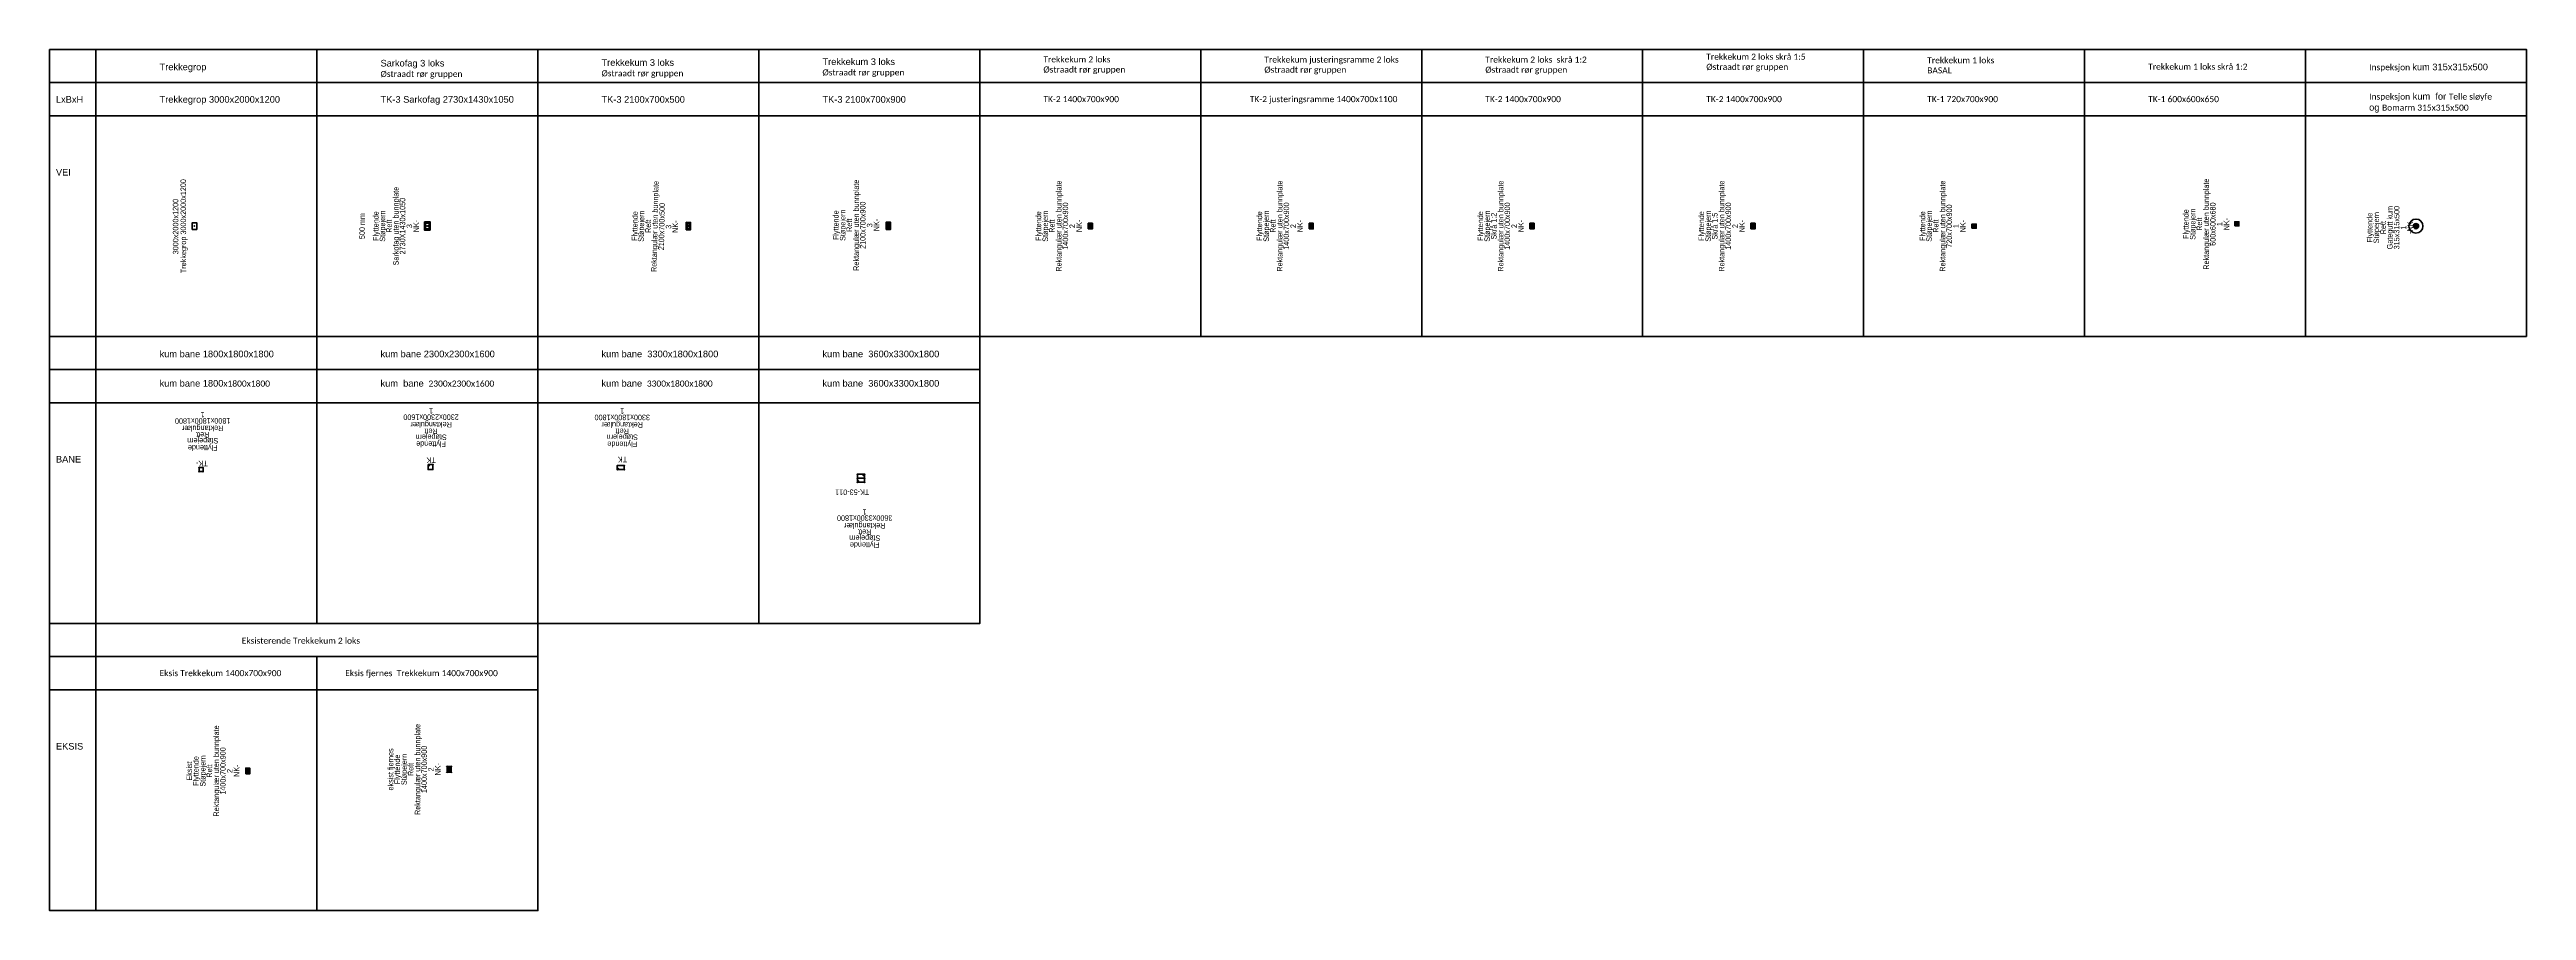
# Model space of a CAD drawing. Header units: metres. Extents: x -20 to 1101, y -390 to 0.
import ezdxf
from ezdxf.enums import TextEntityAlignment as Align

# ---------------------------------------------------------------- set-up
doc = ezdxf.new("R2010")
doc.units = ezdxf.units.M
doc.layers.get('0').update_dxf_attribs({"color": 211})
for name, color, linetype, lineweight in [('44151000_kabelgrøfter_hs-trekkegrop_block', 4, 'Continuous', 35), ('44460000_trekkekummer-prefabrikerte_attributer-2d', 3, 'Continuous', 35), ('44460000_trekkekummer-prefabrikerte_block', 4, 'Continuous', 35), ('44460000_trekkekummer-prefabrikerte_tag-2d', 1, 'Continuous', 35), ('44460000_trekkekummer-prefabrikkerte_attributer-2d', 3, 'Continuous', 35), ('44460000_trekkekummer-prefabrikkerte_symbol-2d', 160, 'Continuous', 35), ('44460000_trekkekummer-prefabrikkerte_tag-2d', 3, 'Continuous', 35), ('44460000_trekkekummer-ø315mm_block', 4, 'Continuous', 35), ('hjelpelag-utsparing-kort-side-2d', 6, 'Continuous', 25), ('hjelpelag-utsparing-lang-side-2d', 6, 'Continuous', 30), ('hjelpelag-utsparing-Ø110', 6, 'Continuous', 30), ('I_FAS0005-6000_Kum_Kum-Blokk-Betong01-Midlertidige', 7, 'Continuous', 50), ('I_FAS0005-6000_Kum_Kum-Blokk-Plast-Midlertidige', 7, 'Continuous', 50), ('ramme', 3, 'Continuous', 100), ('s91600000_kabelføringsanlegg-4-hjørner-topp-lokk', 2, 'Continuous', 35), ('s91600000_kabelføringsanlegg-bunn', 7, 'Continuous', 35), ('s91600000_kabelføringsanlegg-senter-topp-lokk', 2, 'Continuous', 35), ('s91600000_kabelføringsanlegg_hs-trekkegrop-bunn', 7, 'Continuous', 35), ('s91600000_kabelføringsanlegg_hs-trekkegrop-senter-topp', 2, 'Continuous', 35), ('s91600000_trekkekummer-prefabrikerte-bunn', 7, 'Continuous', 35), ('tekst', 7, 'Continuous', 35), ('up_trekkekummer-prefabrikkerte_attributer-2d', 3, 'Continuous', 35), ('up_trekkekummer-prefabrikkerte_symbol-2d', 10, 'Continuous', 35), ('up_trekkekummer-prefabrikkerte_tag-2d', 3, 'Continuous', 35), ('up_underfordelinger_symbol-fjernes_block', 4, 'Continuous', 35), ('up_underfordelinger_symbol_block', 4, 'Continuous', 35)]:
    doc.layers.add(name, color=color, linetype=linetype, lineweight=lineweight)
doc.layers.add('hjelpelag- linje-1m', color=6, linetype='Continuous', lineweight=35, plot=False)
doc.layers.add('hjelpelag- linje-6m', color=6, linetype='Continuous', lineweight=35, plot=False)
for name, color, linetype in [('I_FAS3020-9999_Kum-Kum-Blokk_Hvit', 7, 'Continuous'), ('R_I_FAS0005-6000_Kum-Topp-KantXY', 140, 'Continuous'), ('R_I_FAS0005-6000_Kum-Topp-MidtXYZ', 140, 'Continuous')]:
    doc.layers.add(name, color=color, linetype=linetype)
doc.styles.add('NO_Normal', font='arial.ttf')

# ---------------------------------------------------------------- blocks, each defined once
blk = doc.blocks.new('KUM_1400x700x900_1-5')
at = {"layer": '44460000_trekkekummer-prefabrikkerte_symbol-2d', "elevation": -0.2, "flags": 128}
for points in [[(-1, -1.3), (0.9, -1.3), (0.9, 1.3), (-1, 1.3)], [(-0.5, -0.8), (0.4, -0.8), (0.4, 0.8), (-0.5, 0.8)]]:
    blk.add_lwpolyline(points, close=True, dxfattribs=at)
at = {"layer": 'hjelpelag-utsparing-kort-side-2d', "extrusion": (6.12323e-17, 1, 0), "flags": 128}
for points, elevation in [([(-0.3, -1), (0.4, -1), (0.4, -0.7), (-0.3, -0.7), (-0.3, -1)], 0.7), ([(-0.3, -1.1), (0.4, -1.1), (0.4, -1), (-0.3, -1), (-0.3, -1.1)], 0.7), ([(-0.3, -1), (0.4, -1), (0.4, -0.7), (-0.3, -0.7), (-0.3, -1)], -0.7), ([(-0.3, -1.1), (0.4, -1.1), (0.4, -1), (-0.3, -1), (-0.3, -1.1)], -0.7)]:
    blk.add_lwpolyline(points, dxfattribs=dict(at, elevation=elevation))
at = {"layer": 'hjelpelag-utsparing-lang-side-2d', "extrusion": (-1, 0, 5.6112e-12)}
for points, elevation in [([(0.4, -1.1), (-0.3, -1.1), (-0.3, -0.7), (0.4, -0.7)], 0.4), ([(-0.3, -1), (0.4, -1), (0.4, -0.7), (-0.3, -0.7)], 0.4), ([(0.4, -1.1), (-0.3, -1.1), (-0.3, -0.7), (0.4, -0.7)], -0.3), ([(-0.3, -1), (0.4, -1), (0.4, -0.7), (-0.3, -0.7)], -0.3)]:
    blk.add_lwpolyline(points, close=True, dxfattribs=dict(at, elevation=elevation))
at = {"layer": 's91600000_kabelføringsanlegg-4-hjørner-topp-lokk'}
for p in [(-0.4, 0.8, 0.1), (0.4, 0.8, -0.1), (-0.4, -0.8, 0.1), (0, 0), (0.4, -0.8, -0.1)]:
    blk.add_point(p, dxfattribs=at)
at = {"layer": 's91600000_trekkekummer-prefabrikerte-bunn', "elevation": -1.1, "flags": 128}
blk.add_lwpolyline([(0.4, 0.8), (-0.5, 0.8), (-0.5, -0.8), (0.4, -0.8), (0.4, 0.8)], dxfattribs=at)
at = {"layer": '44460000_trekkekummer-prefabrikkerte_attributer-2d', "style": 'NO_Normal', "width": 0.9}
for tag, p in [('TREKKEKUMTYPE', (-13, 0)), ('INNVENDIG-DIM', (-10, 0)), ('OPPBYGNING', (-28.3, 0)), ('MERKNAD', (-25.2, 0)), ('RAMMETYPE', (-22.2, 0)), ('LOKKTYPE', (-19.1, 0)), ('TOPPTYPE', (-16.1, 0)), ('ANTALLLOKK', (-6.9, 0))]:
    blk.add_attdef(tag, text='', height=2.5, rotation=90, dxfattribs=at).set_placement(p, align=Align.CENTER)
at = {"layer": '44460000_trekkekummer-prefabrikkerte_tag-2d', "style": 'NO_Normal', "width": 0.9}
blk.add_attdef('TAG', text='', height=2.5, rotation=90, dxfattribs=at).set_placement((-3.8, 0), align=Align.CENTER)
blk = doc.blocks.new('KUM_1400x700x900_1-2')
at = {"layer": '44460000_trekkekummer-prefabrikkerte_symbol-2d', "elevation": -0.1, "flags": 128}
for points in [[(-1, -1.3), (0.9, -1.3), (0.9, 1.3), (-1, 1.3)], [(-0.5, -0.8), (0.4, -0.8), (0.4, 0.8), (-0.5, 0.8)]]:
    blk.add_lwpolyline(points, close=True, dxfattribs=at)
at = {"layer": 'hjelpelag-utsparing-kort-side-2d', "extrusion": (6.12323e-17, 1, 0), "flags": 128}
for points, elevation in [([(-0.3, -1.2), (0.4, -1.2), (0.4, -0.9), (-0.3, -0.9), (-0.3, -1.2)], 0.7), ([(-0.3, -1.4), (0.4, -1.4), (0.4, -1.2), (-0.3, -1.2), (-0.3, -1.4)], 0.7), ([(-0.3, -1.2), (0.4, -1.2), (0.4, -0.9), (-0.3, -0.9), (-0.3, -1.2)], -0.7), ([(-0.3, -1.4), (0.4, -1.4), (0.4, -1.2), (-0.3, -1.2), (-0.3, -1.4)], -0.7)]:
    blk.add_lwpolyline(points, dxfattribs=dict(at, elevation=elevation))
at = {"layer": 'hjelpelag-utsparing-lang-side-2d', "extrusion": (-1, 0, 5.6112e-12)}
for points, elevation in [([(0.3, -1.4), (-0.4, -1.4), (-0.4, -0.9), (0.3, -0.9)], 0.4), ([(-0.4, -1.2), (0.3, -1.2), (0.3, -0.9), (-0.4, -0.9)], 0.4), ([(0.3, -1.4), (-0.4, -1.4), (-0.4, -0.9), (0.3, -0.9)], -0.3), ([(-0.4, -1.2), (0.3, -1.2), (0.3, -0.9), (-0.4, -0.9)], -0.3)]:
    blk.add_lwpolyline(points, close=True, dxfattribs=dict(at, elevation=elevation))
at = {"layer": 's91600000_kabelføringsanlegg-4-hjørner-topp-lokk'}
for p in [(-0.4, 0.7, 0.2), (0.4, 0.8, -0.2), (-0.4, -0.8, 0.2), (0.4, -0.8, -0.2)]:
    blk.add_point(p, dxfattribs=at)
at = {"layer": 's91600000_kabelføringsanlegg-senter-topp-lokk'}
blk.add_point((0, 0), dxfattribs=at)
at = {"layer": 's91600000_trekkekummer-prefabrikerte-bunn', "elevation": -1.4, "flags": 128}
blk.add_lwpolyline([(0.4, 0.8), (-0.5, 0.8), (-0.5, -0.8), (0.4, -0.8), (0.4, 0.8)], dxfattribs=at)
at = {"layer": '44460000_trekkekummer-prefabrikkerte_attributer-2d', "style": 'NO_Normal', "width": 0.9}
for tag, p in [('TREKKEKUMTYPE', (-13, 0)), ('INNVENDIG-DIM', (-10, 0)), ('OPPBYGNING', (-28.3, 0)), ('MERKNAD', (-25.2, 0)), ('RAMMETYPE', (-22.2, 0)), ('LOKKTYPE', (-19.1, 0)), ('TOPPTYPE', (-16.1, 0)), ('ANTALLLOKK', (-6.9, 0))]:
    blk.add_attdef(tag, text='', height=2.5, rotation=90, dxfattribs=at).set_placement(p, align=Align.CENTER)
at = {"layer": '44460000_trekkekummer-prefabrikkerte_tag-2d', "style": 'NO_Normal', "width": 0.9}
blk.add_attdef('TAG', text='', height=2.5, rotation=90, dxfattribs=at).set_placement((-3.8, 0), align=Align.CENTER)
blk = doc.blocks.new('KUM_1400x700x900_justeringsramme-200mm')
at = {"layer": '44460000_trekkekummer-prefabrikkerte_symbol-2d', "elevation": 0, "flags": 128}
for points in [[(-0.9, -1.3), (0.9, -1.3), (0.9, 1.3), (-0.9, 1.3)], [(-0.4, -0.8), (0.4, -0.8), (0.4, 0.8), (-0.4, 0.8)]]:
    blk.add_lwpolyline(points, close=True, dxfattribs=at)
at = {"layer": 'hjelpelag-utsparing-kort-side-2d', "extrusion": (6.12323e-17, 1, 0), "flags": 128}
for points, elevation in [([(-0.4, -1), (0.3, -1), (0.3, -0.7), (-0.4, -0.7), (-0.4, -1)], 0.7), ([(-0.4, -1.1), (0.3, -1.1), (0.3, -1), (-0.4, -1), (-0.4, -1.1)], 0.7), ([(-0.4, -1), (0.3, -1), (0.3, -0.7), (-0.4, -0.7), (-0.4, -1)], -0.7), ([(-0.4, -1.1), (0.3, -1.1), (0.3, -1), (-0.4, -1), (-0.4, -1.1)], -0.7)]:
    blk.add_lwpolyline(points, dxfattribs=dict(at, elevation=elevation))
at = {"layer": 'hjelpelag-utsparing-lang-side-2d', "extrusion": (-1, 0, 5.6112e-12)}
for points, elevation in [([(0.3, -1.1), (-0.4, -1.1), (-0.4, -0.7), (0.3, -0.7)], 0.3), ([(-0.4, -1), (0.3, -1), (0.3, -0.7), (-0.4, -0.7)], 0.3), ([(0.3, -1.1), (-0.4, -1.1), (-0.4, -0.7), (0.3, -0.7)], -0.4), ([(-0.4, -1), (0.3, -1), (0.3, -0.7), (-0.4, -0.7)], -0.4)]:
    blk.add_lwpolyline(points, close=True, dxfattribs=dict(at, elevation=elevation))
at = {"layer": 's91600000_kabelføringsanlegg-4-hjørner-topp-lokk'}
for p in [(-0.4, 0.8, 0), (-0.4, 0.8, 0), (0.4, 0.8, 0), (-0.4, -0.8, 0), (0.4, -0.8, 0)]:
    blk.add_point(p, dxfattribs=at)
at = {"layer": 's91600000_kabelføringsanlegg-senter-topp-lokk'}
blk.add_point((0, 0), dxfattribs=at)
at = {"layer": 's91600000_trekkekummer-prefabrikerte-bunn', "elevation": -1.1, "flags": 128}
blk.add_lwpolyline([(0.4, 0.8), (-0.4, 0.8), (-0.4, -0.8), (0.4, -0.8), (0.4, 0.8)], dxfattribs=at)
at = {"layer": '44460000_trekkekummer-prefabrikkerte_attributer-2d', "style": 'NO_Normal', "width": 0.9}
for tag, p in [('TREKKEKUMTYPE', (-13, 0)), ('OPPBYGNING', (-28.3, 0)), ('MERKNAD', (-25.2, 0)), ('RAMMETYPE', (-22.2, 0)), ('LOKKTYPE', (-19.1, 0)), ('TOPPTYPE', (-16.1, 0)), ('DIM', (-10, 0)), ('ANTALLLOKK', (-6.9, 0))]:
    blk.add_attdef(tag, text='', height=2.5, rotation=90, dxfattribs=at).set_placement(p, align=Align.CENTER)
at = {"layer": '44460000_trekkekummer-prefabrikkerte_tag-2d', "style": 'NO_Normal', "width": 0.9}
blk.add_attdef('TAG', text='', height=2.5, rotation=90, dxfattribs=at).set_placement((-3.8, 0), align=Align.CENTER)
blk = doc.blocks.new('KUM_700x700x900')
at = {"layer": '44460000_trekkekummer-prefabrikkerte_symbol-2d', "elevation": 0, "flags": 128}
blk.add_lwpolyline([(-1, -1), (1, -1), (1, 0.9), (-1, 0.9)], close=True, dxfattribs=at)
blk.add_lwpolyline([(-0.5, -0.5), (0.5, -0.5), (0.5, 0.4), (-0.5, 0.4), (-0.5, -0.5)], dxfattribs=at)
at = {"layer": 'hjelpelag-utsparing-kort-side-2d', "extrusion": (6.12323e-17, -1, 0), "flags": 128}
for points, elevation in [([(0.3, -0.8), (-0.4, -0.8), (-0.4, -0.7), (0.3, -0.7), (0.3, -0.8)], -0.3), ([(0.3, -0.9), (-0.4, -0.9), (-0.4, -0.8), (0.3, -0.8), (0.3, -0.9)], -0.3), ([(0.3, -0.8), (-0.4, -0.8), (-0.4, -0.7), (0.3, -0.7), (0.3, -0.8)], 0.3)]:
    blk.add_lwpolyline(points, dxfattribs=dict(at, elevation=elevation))
at = {"layer": 'hjelpelag-utsparing-kort-side-2d', "extrusion": (6.12323e-17, 1, 0), "elevation": -0.3, "flags": 128}
blk.add_lwpolyline([(-0.4, -0.9), (0.3, -0.9), (0.3, -0.8), (-0.4, -0.8), (-0.4, -0.9)], dxfattribs=at)
at = {"layer": 'hjelpelag-utsparing-Ø110', "extrusion": (-1, 0, 0), "flags": 128}
for points, elevation in [([(-0.3, -0.8), (0.4, -0.8), (0.4, -0.7), (-0.3, -0.7), (-0.3, -0.8)], 0.3), ([(-0.3, -0.9), (0.4, -0.9), (0.4, -0.8), (-0.3, -0.8), (-0.3, -0.9)], 0.3), ([(-0.3, -0.9), (0.4, -0.9), (0.4, -0.8), (-0.3, -0.8), (-0.3, -0.9)], -0.3), ([(-0.3, -0.8), (0.4, -0.8), (0.4, -0.7), (-0.3, -0.7), (-0.3, -0.8)], -0.3)]:
    blk.add_lwpolyline(points, dxfattribs=dict(at, elevation=elevation))
at = {"layer": 'hjelpelag-utsparing-Ø110', "extrusion": (0, 1, 0)}
for centre in [(0.3, -0.7, 0.3), (0.3, -0.9, 0.3), (0.2, -0.7, 0.3), (0.2, -0.9, 0.3), (0.1, -0.7, 0.3), (0.1, -0.9, 0.3), (-0.1, -0.7, 0.3), (-0.1, -0.9, 0.3), (-0.2, -0.7, 0.3), (-0.2, -0.9, 0.3), (-0.3, -0.7, 0.3), (-0.3, -0.9, 0.3)]:
    blk.add_circle(centre, 0.055, dxfattribs=at)
at = {"layer": 'hjelpelag-utsparing-Ø110', "extrusion": (-1, 0, 0)}
for centre in [(-0.2, -0.7, 0.3), (-0.2, -0.7, 0.3), (-0.2, -0.9, 0.3), (-0.2, -0.9, 0.3), (-0.1, -0.7, 0.3), (-0.1, -0.7, 0.3), (-0.1, -0.9, 0.3), (-0.1, -0.9, 0.3), (0, -0.7, 0.3), (0, -0.7, 0.3), (0, -0.9, 0.3), (0, -0.9, 0.3), (0.1, -0.7, 0.3), (0.1, -0.7, 0.3), (0.1, -0.9, 0.3), (0.1, -0.9, 0.3), (0.2, -0.7, 0.3), (0.2, -0.7, 0.3), (0.2, -0.9, 0.3), (0.2, -0.9, 0.3), (0.3, -0.7, 0.3), (0.3, -0.7, 0.3), (0.3, -0.9, 0.3), (0.3, -0.9, 0.3)]:
    blk.add_circle(centre, 0.055, dxfattribs=at)
at = {"layer": 'hjelpelag-utsparing-Ø110', "extrusion": (1, 0, 0)}
for centre in [(0.2, -0.7, 0.3), (0.2, -0.7, 0.3), (0.2, -0.9, 0.3), (0.2, -0.9, 0.3), (0.1, -0.7, 0.3), (0.1, -0.7, 0.3), (0.1, -0.9, 0.3), (0.1, -0.9, 0.3), (0, -0.7, 0.3), (0, -0.7, 0.3), (0, -0.9, 0.3), (0, -0.9, 0.3), (-0.1, -0.7, 0.3), (-0.1, -0.7, 0.3), (-0.1, -0.9, 0.3), (-0.1, -0.9, 0.3), (-0.2, -0.7, 0.3), (-0.2, -0.7, 0.3), (-0.2, -0.9, 0.3), (-0.2, -0.9, 0.3), (-0.3, -0.7, 0.3), (-0.3, -0.7, 0.3), (-0.3, -0.9, 0.3), (-0.3, -0.9, 0.3)]:
    blk.add_circle(centre, 0.055, dxfattribs=at)
at = {"layer": 'hjelpelag-utsparing-Ø110', "extrusion": (0, -1, 0)}
for centre in [(-0.3, -0.7, 0.3), (-0.3, -0.9, 0.3), (-0.2, -0.7, 0.3), (-0.2, -0.9, 0.3), (-0.1, -0.7, 0.3), (-0.1, -0.9, 0.3), (0.1, -0.7, 0.3), (0.1, -0.9, 0.3), (0.2, -0.7, 0.3), (0.2, -0.9, 0.3), (0.3, -0.7, 0.3), (0.3, -0.9, 0.3)]:
    blk.add_circle(centre, 0.055, dxfattribs=at)
at = {"layer": 's91600000_kabelføringsanlegg-4-hjørner-topp-lokk'}
for p in [(-0.5, 0.4, 0), (0.5, 0.4, 0), (-0.5, -0.5, 0), (0.5, -0.5, 0)]:
    blk.add_point(p, dxfattribs=at)
at = {"layer": 's91600000_kabelføringsanlegg-bunn', "elevation": -0.9, "flags": 128}
blk.add_lwpolyline([(0.5, 0.4), (-0.5, 0.4), (-0.5, -0.5), (0.5, -0.5), (0.5, 0.4)], dxfattribs=at)
at = {"layer": 's91600000_kabelføringsanlegg-senter-topp-lokk'}
blk.add_point((0, 0), dxfattribs=at)
at = {"layer": '44460000_trekkekummer-prefabrikerte_attributer-2d', "style": 'NO_Normal', "width": 0.9}
for tag, p in [('TREKKEKUMTYPE', (-13, 0)), ('OPPBYGNING', (-28.3, 0)), ('MERKNAD', (-25.2, 0)), ('RAMMETYPE', (-22.1, 0)), ('LOKKTYPE', (-19.1, 0)), ('TOPPTYPE', (-16.1, 0)), ('DIM', (-10, 0)), ('ANTALLLOKK', (-6.9, 0))]:
    blk.add_attdef(tag, text='', height=2.5, rotation=90, dxfattribs=at).set_placement(p, align=Align.CENTER)
at = {"layer": '44460000_trekkekummer-prefabrikkerte_tag-2d', "style": 'NO_Normal', "width": 0.9}
blk.add_attdef('TAG', text='', height=2.5, rotation=90, dxfattribs=at).set_placement((-3.8, 0), align=Align.CENTER)
blk = doc.blocks.new('KUM_d315x500')
at = {"layer": '44460000_trekkekummer-prefabrikkerte_symbol-2d'}
for radius in [0.669, 0.169]:
    blk.add_circle((0, 0, 0), radius, dxfattribs=at)
at = {"layer": 'hjelpelag- linje-1m'}
blk.add_circle((0, 0, 0), 1.17, dxfattribs=at)
at = {"layer": 'hjelpelag- linje-6m'}
blk.add_circle((0, 0, 0), 3.17, dxfattribs=at)
at = {"layer": 's91600000_kabelføringsanlegg-bunn'}
blk.add_circle((0, 0, -0.5), 0.169, dxfattribs=at)
at = {"layer": 's91600000_kabelføringsanlegg-senter-topp-lokk'}
blk.add_point((0, 0, 0), dxfattribs=at)
at = {"layer": '44460000_trekkekummer-prefabrikerte_attributer-2d', "style": 'NO_Normal', "width": 0.9}
for tag, p in [('TREKKEKUMTYPE', (-10.6, -0.7)), ('OPPBYGNING', (-25.8, -0.7)), ('MERKNAD', (-22.8, -0.7)), ('RAMMETYPE', (-19.7, -0.7)), ('LOKKTYPE', (-16.7, -0.7)), ('TOPPTYPE', (-13.6, -0.7)), ('DIM', (-7.5, -0.7)), ('ANTALLLOKK', (-4.4, -0.7))]:
    blk.add_attdef(tag, text='', height=2.5, rotation=90, dxfattribs=at).set_placement(p, align=Align.CENTER)
at = {"layer": '44460000_trekkekummer-prefabrikkerte_tag-2d', "style": 'NO_Normal', "width": 0.9}
blk.add_attdef('TAG', text='', height=2.5, rotation=90, dxfattribs=at).set_placement((-1.4, -0.7, 0), align=Align.CENTER)
blk = doc.blocks.new('TREKKEGROP 3000x2000x1200')
at = {"layer": 's91600000_kabelføringsanlegg_hs-trekkegrop-bunn', "elevation": -1.1, "flags": 128}
blk.add_lwpolyline([(-1.5, 1), (-1.5, -1), (1.5, -1), (1.5, 1), (-1.5, 1)], dxfattribs=at)
at = {"layer": 's91600000_kabelføringsanlegg_hs-trekkegrop-senter-topp'}
blk.add_point((0, 0), dxfattribs=at)
at = {"layer": '44460000_trekkekummer-prefabrikerte_tag-2d', "style": 'NO_Normal', "width": 0.9}
blk.add_attdef('TAG', text='', height=2.5, dxfattribs=at).set_placement((0, 3.8), align=Align.CENTER)
at = {"layer": '44460000_trekkekummer-prefabrikkerte_attributer-2d', "style": 'NO_Normal', "width": 0.9}
blk.add_attdef('DIM', text='', height=2.5, dxfattribs=at).set_placement((-0.2, 7.3), align=Align.CENTER)
blk = doc.blocks.new('TK-53-601_M')
at = {"layer": 's91600000_kabelføringsanlegg-4-hjørner-topp-lokk'}
for p in [(0.1, 1), (2.1, 1), (0.1, -1), (2.3, -1.1)]:
    blk.add_point(p, dxfattribs=at)
at = {"layer": 's91600000_kabelføringsanlegg-bunn', "elevation": -1.6, "flags": 128}
blk.add_lwpolyline([(2.3, 1.1), (0, 1.1), (0, -1.1), (2.3, -1.1), (2.3, 1.1)], dxfattribs=at)
at = {"layer": 's91600000_kabelføringsanlegg-senter-topp-lokk'}
blk.add_point((1.8, 0.6, 0.2), dxfattribs=at)
at = {"layer": '44460000_trekkekummer-prefabrikerte_attributer-2d', "style": 'NO_Normal', "width": 0.9}
for tag, p in [('TREKKEKUMTYPE', (21.6, -0.3)), ('OPPBYGNING', (8.8, -0.3)), ('RAMMETYPE', (12.8, -0.3)), ('LOKKTYPE', (15.9, -0.3)), ('TOPPTYPE', (18.6, -0.3)), ('DIM', (25, -0.3)), ('ANTALLLOKK', (27.8, -0.3)), ('MERKNAD', (32.4, -0.3))]:
    blk.add_attdef(tag, text='', height=2.5, rotation=90, dxfattribs=at).set_placement(p, align=Align.CENTER)
at = {"layer": '44460000_trekkekummer-prefabrikkerte_tag-2d', "style": 'NO_Normal', "width": 0.9}
blk.add_attdef('TAG', (5.5, -2.4), '', height=2.5, rotation=90, dxfattribs=at)
blk = doc.blocks.new('TK-53-011')
at = {"layer": 's91600000_kabelføringsanlegg-4-hjørner-topp-lokk'}
for p in [(0, 1.6), (1.8, 1.6), (0, -1.6), (1.8, -1.6)]:
    blk.add_point(p, dxfattribs=at)
at = {"layer": 's91600000_kabelføringsanlegg-bunn', "elevation": -1.8, "flags": 128}
blk.add_lwpolyline([(1.8, 1.6), (0, 1.6), (0, -1.6), (1.8, -1.6), (1.8, 1.6)], dxfattribs=at)
at = {"layer": 's91600000_kabelføringsanlegg-senter-topp-lokk'}
blk.add_point((0.5, 1.1, 0.1), dxfattribs=at)
at = {"layer": '44460000_trekkekummer-prefabrikerte_attributer-2d', "style": 'NO_Normal', "width": 0.9}
for tag, p in [('TREKKEKUMTYPE', (21.5, -0.7)), ('OPPBYGNING', (8.8, -0.7)), ('RAMMETYPE', (12.7, -0.7)), ('LOKKTYPE', (15.9, -0.7)), ('TOPPTYPE', (18.6, -0.7)), ('DIM', (24.9, -0.7)), ('ANTALLLOKK', (27.7, -0.7)), ('MERKNAD', (32.4, -0.7))]:
    blk.add_attdef(tag, text='', height=2.5, rotation=90, dxfattribs=at).set_placement(p, align=Align.CENTER)
at = {"layer": '44460000_trekkekummer-prefabrikkerte_tag-2d', "style": 'NO_Normal', "width": 0.9}
blk.add_attdef('TAG', (5.8, -2.9), '', height=2.5, rotation=90, dxfattribs=at)
blk = doc.blocks.new('Kum-Åk-Stor')
at = {"layer": 's91600000_kabelføringsanlegg-4-hjørner-topp-lokk'}
for p in [(-1.8, 1.6), (0, 1.6), (1.8, 1.6), (-1.8, -1.7), (0, -1.7), (1.8, -1.7)]:
    blk.add_point(p, dxfattribs=at)
at = {"layer": 's91600000_kabelføringsanlegg-bunn', "elevation": -1.8, "flags": 128}
for points in [[(0, 1.6), (-1.8, 1.6), (-1.8, -1.7), (0, -1.7), (0, 1.6)], [(1.8, 1.6), (0, 1.6), (0, -1.7), (1.8, -1.7), (1.8, 1.6)]]:
    blk.add_lwpolyline(points, dxfattribs=at)
at = {"layer": 's91600000_kabelføringsanlegg-senter-topp-lokk'}
for p in [(-1.3, 1.1, 0.1), (1.3, -1.1, 0.1)]:
    blk.add_point(p, dxfattribs=at)
at = {"layer": '44460000_trekkekummer-prefabrikerte_attributer-2d', "style": 'NO_Normal', "width": 0.9}
for tag, p in [('TREKKEKUMTYPE', (-20.3, -1.7)), ('OPPBYGNING', (-33, -1.7)), ('RAMMETYPE', (-29, -1.7)), ('LOKKTYPE', (-25.9, -1.7)), ('TOPPTYPE', (-23.2, -1.7)), ('DIM', (-16.8, -1.7)), ('ANTALLLOKK', (-14.1, -1.7)), ('MERKNAD', (-9.4, -1.7))]:
    blk.add_attdef(tag, text='', height=2.5, rotation=90, dxfattribs=at).set_placement(p, align=Align.CENTER)
at = {"layer": '44460000_trekkekummer-prefabrikkerte_tag-2d', "style": 'NO_Normal', "width": 0.9}
blk.add_attdef('TAG', (-5.1, -3.8), '', height=2.5, rotation=90, dxfattribs=at)
blk = doc.blocks.new('TK-53-702_M')
at = {"layer": 'R_I_FAS0005-6000_Kum-Topp-KantXY'}
for centre in [(2, 0.9), (2, -0.9)]:
    blk.add_circle(centre, 0.1, dxfattribs=at)
at = {"layer": 'R_I_FAS0005-6000_Kum-Topp-MidtXYZ'}
blk.add_circle((2, 0), 0.1, dxfattribs=at)
at = {"layer": 's91600000_kabelføringsanlegg-4-hjørner-topp-lokk'}
for p in [(0.2, 0.9), (2, 0.9), (0.2, -0.9), (2, -0.9)]:
    blk.add_point(p, dxfattribs=at)
at = {"layer": 's91600000_kabelføringsanlegg-bunn', "elevation": -1.8, "flags": 128}
blk.add_lwpolyline([(2, 0.9), (0.2, 0.9), (0.2, -0.9), (2, -0.9), (2, 0.9)], dxfattribs=at)
at = {"layer": '44460000_trekkekummer-prefabrikerte_attributer-2d', "style": 'NO_Normal', "width": 0.9}
for tag, p in [('TREKKEKUMTYPE', (21, -0.8)), ('OPPBYGNING', (8.3, -0.8)), ('RAMMETYPE', (12.2, -0.8)), ('LOKKTYPE', (15.4, -0.8)), ('TOPPTYPE', (18.1, -0.8)), ('DIM', (24.4, -0.8)), ('ANTALLLOKK', (27.2, -0.8)), ('MERKNAD', (31.9, -0.8))]:
    blk.add_attdef(tag, text='', height=2.5, rotation=90, dxfattribs=at).set_placement(p, align=Align.CENTER)
at = {"layer": '44460000_trekkekummer-prefabrikkerte_tag-2d', "style": 'NO_Normal', "width": 0.9}
blk.add_attdef('TAG', (5.1, -3), '', height=2.5, rotation=90, dxfattribs=at)
blk = doc.blocks.new('KUM_eksist')
at = {"layer": 'hjelpelag-utsparing-kort-side-2d', "extrusion": (6.12323e-17, -1, 0), "elevation": -0.8, "flags": 128}
blk.add_lwpolyline([(0.3, -0.8), (-0.4, -0.8), (-0.4, -0.5), (0.3, -0.5), (0.3, -0.8)], dxfattribs=at)
at = {"layer": 'hjelpelag-utsparing-kort-side-2d', "extrusion": (6.12323e-17, 1, 0), "elevation": -0.8, "flags": 128}
blk.add_lwpolyline([(-0.4, -0.8), (0.3, -0.8), (0.3, -0.5), (-0.4, -0.5), (-0.4, -0.8)], dxfattribs=at)
at = {"layer": 'hjelpelag-utsparing-lang-side-2d', "extrusion": (-1, 0, 5.6112e-12), "elevation": 0.4}
for points in [[(0.4, -0.7), (-0.3, -0.7), (-0.3, -0.4), (0.4, -0.4)], [(-0.3, -0.7), (0.4, -0.7), (0.4, -0.4), (-0.3, -0.4)]]:
    blk.add_lwpolyline(points, close=True, dxfattribs=at)
at = {"layer": 'hjelpelag-utsparing-lang-side-2d', "extrusion": (1, 0, 5.6112e-12), "elevation": 0.4}
for points in [[(-0.4, -0.7), (0.3, -0.7), (0.3, -0.4), (-0.4, -0.4)], [(0.3, -0.7), (-0.4, -0.7), (-0.4, -0.4), (0.3, -0.4)]]:
    blk.add_lwpolyline(points, close=True, dxfattribs=at)
at = {"layer": 'hjelpelag-utsparing-Ø110', "extrusion": (-1, 0, 0)}
for centre in [(-0.2, -0.6, 0.4), (-0.2, -0.5, 0.4), (-0.2, -0.6, 0.4), (-0.2, -0.5, 0.4), (-0.1, -0.6, 0.4), (-0.1, -0.5, 0.4), (-0.1, -0.6, 0.4), (-0.1, -0.5, 0.4), (0, -0.6, 0.4), (0, -0.5, 0.4), (0, -0.6, 0.4), (0, -0.5, 0.4), (0.1, -0.6, 0.4), (0.1, -0.5, 0.4), (0.1, -0.6, 0.4), (0.1, -0.5, 0.4), (0.2, -0.6, 0.4), (0.2, -0.5, 0.4), (0.2, -0.6, 0.4), (0.2, -0.5, 0.4), (0.3, -0.6, 0.4), (0.3, -0.5, 0.4), (0.3, -0.6, 0.4), (0.3, -0.5, 0.4)]:
    blk.add_circle(centre, 0.055, dxfattribs=at)
at = {"layer": 'hjelpelag-utsparing-Ø110', "extrusion": (0, 1, 0)}
for centre in [(0.3, -0.7, 0.8), (0.3, -0.6, 0.8), (0.2, -0.7, 0.8), (0.2, -0.6, 0.8), (0.1, -0.7, 0.8), (0.1, -0.6, 0.8), (-0.1, -0.7, 0.8), (-0.1, -0.6, 0.8), (-0.2, -0.7, 0.8), (-0.2, -0.6, 0.8), (-0.3, -0.7, 0.8), (-0.3, -0.6, 0.8)]:
    blk.add_circle(centre, 0.055, dxfattribs=at)
at = {"layer": 'hjelpelag-utsparing-Ø110', "extrusion": (1, 0, 0)}
for centre in [(0.2, -0.6, 0.4), (0.2, -0.5, 0.4), (0.2, -0.6, 0.4), (0.2, -0.5, 0.4), (0.1, -0.6, 0.4), (0.1, -0.5, 0.4), (0.1, -0.6, 0.4), (0.1, -0.5, 0.4), (0, -0.6, 0.4), (0, -0.5, 0.4), (0, -0.6, 0.4), (0, -0.5, 0.4), (-0.1, -0.6, 0.4), (-0.1, -0.5, 0.4), (-0.1, -0.6, 0.4), (-0.1, -0.5, 0.4), (-0.2, -0.6, 0.4), (-0.2, -0.5, 0.4), (-0.2, -0.6, 0.4), (-0.2, -0.5, 0.4), (-0.3, -0.6, 0.4), (-0.3, -0.5, 0.4), (-0.3, -0.6, 0.4), (-0.3, -0.5, 0.4)]:
    blk.add_circle(centre, 0.055, dxfattribs=at)
at = {"layer": 'hjelpelag-utsparing-Ø110', "extrusion": (0, -1, 0)}
for centre in [(-0.3, -0.7, 0.8), (-0.3, -0.6, 0.8), (-0.2, -0.7, 0.8), (-0.2, -0.6, 0.8), (-0.1, -0.7, 0.8), (-0.1, -0.6, 0.8), (0.1, -0.7, 0.8), (0.1, -0.6, 0.8), (0.2, -0.7, 0.8), (0.2, -0.6, 0.8), (0.3, -0.7, 0.8), (0.3, -0.6, 0.8)]:
    blk.add_circle(centre, 0.055, dxfattribs=at)
at = {"layer": 'up_trekkekummer-prefabrikkerte_symbol-2d', "flags": 128}
for points in [[(-0.9, -1.3), (0.9, -1.3), (0.9, 1.3), (-0.9, 1.3)], [(-0.5, -0.8), (0.4, -0.8), (0.4, 0.8), (-0.5, 0.8)]]:
    blk.add_lwpolyline(points, close=True, dxfattribs=at)
at = {"layer": 'up_trekkekummer-prefabrikkerte_attributer-2d', "style": 'NO_Normal', "width": 0.9}
for tag, p in [('TREKKEKUMTYPE', (-13, 0)), ('INNVENDIG-DIM', (-10, 0)), ('OPPBYGNING', (-28.3, 0)), ('MERKNAD', (-25.2, 0)), ('RAMMETYPE', (-22.2, 0)), ('LOKKTYPE', (-19.1, 0)), ('TOPPTYPE', (-16.1, 0)), ('ANTALLLOKK', (-6.9, 0))]:
    blk.add_attdef(tag, text='', height=2.5, rotation=90, dxfattribs=at).set_placement(p, align=Align.CENTER)
at = {"layer": 'up_trekkekummer-prefabrikkerte_tag-2d', "style": 'NO_Normal', "width": 0.9}
blk.add_attdef('TAG', text='', height=2.5, rotation=90, dxfattribs=at).set_placement((-3.8, 0.1), align=Align.CENTER)
blk = doc.blocks.new('KUM_eksist-fjernes')
at = {"layer": 'hjelpelag-utsparing-kort-side-2d', "extrusion": (6.12323e-17, -1, 0), "elevation": -0.8, "flags": 128}
blk.add_lwpolyline([(0.3, -0.8), (-0.4, -0.8), (-0.4, -0.5), (0.3, -0.5), (0.3, -0.8)], dxfattribs=at)
at = {"layer": 'hjelpelag-utsparing-kort-side-2d', "extrusion": (6.12323e-17, 1, 0), "elevation": -0.8, "flags": 128}
blk.add_lwpolyline([(-0.4, -0.8), (0.3, -0.8), (0.3, -0.5), (-0.4, -0.5), (-0.4, -0.8)], dxfattribs=at)
at = {"layer": 'hjelpelag-utsparing-lang-side-2d', "extrusion": (-1, 0, 5.6112e-12), "elevation": 0.4}
for points in [[(0.4, -0.7), (-0.3, -0.7), (-0.3, -0.4), (0.4, -0.4)], [(-0.3, -0.7), (0.4, -0.7), (0.4, -0.4), (-0.3, -0.4)]]:
    blk.add_lwpolyline(points, close=True, dxfattribs=at)
at = {"layer": 'hjelpelag-utsparing-lang-side-2d', "extrusion": (1, 0, 5.6112e-12), "elevation": 0.4}
for points in [[(-0.4, -0.7), (0.3, -0.7), (0.3, -0.4), (-0.4, -0.4)], [(0.3, -0.7), (-0.4, -0.7), (-0.4, -0.4), (0.3, -0.4)]]:
    blk.add_lwpolyline(points, close=True, dxfattribs=at)
at = {"layer": 'hjelpelag-utsparing-Ø110', "extrusion": (-1, 0, 0)}
for centre in [(-0.2, -0.6, 0.4), (-0.2, -0.5, 0.4), (-0.2, -0.6, 0.4), (-0.2, -0.5, 0.4), (-0.1, -0.6, 0.4), (-0.1, -0.5, 0.4), (-0.1, -0.6, 0.4), (-0.1, -0.5, 0.4), (0, -0.6, 0.4), (0, -0.5, 0.4), (0, -0.6, 0.4), (0, -0.5, 0.4), (0.1, -0.6, 0.4), (0.1, -0.5, 0.4), (0.1, -0.6, 0.4), (0.1, -0.5, 0.4), (0.2, -0.6, 0.4), (0.2, -0.5, 0.4), (0.2, -0.6, 0.4), (0.2, -0.5, 0.4), (0.3, -0.6, 0.4), (0.3, -0.5, 0.4), (0.3, -0.6, 0.4), (0.3, -0.5, 0.4)]:
    blk.add_circle(centre, 0.055, dxfattribs=at)
at = {"layer": 'hjelpelag-utsparing-Ø110', "extrusion": (0, 1, 0)}
for centre in [(0.3, -0.7, 0.8), (0.3, -0.6, 0.8), (0.2, -0.7, 0.8), (0.2, -0.6, 0.8), (0.1, -0.7, 0.8), (0.1, -0.6, 0.8), (-0.1, -0.7, 0.8), (-0.1, -0.6, 0.8), (-0.2, -0.7, 0.8), (-0.2, -0.6, 0.8), (-0.3, -0.7, 0.8), (-0.3, -0.6, 0.8)]:
    blk.add_circle(centre, 0.055, dxfattribs=at)
at = {"layer": 'hjelpelag-utsparing-Ø110', "extrusion": (1, 0, 0)}
for centre in [(0.2, -0.6, 0.4), (0.2, -0.5, 0.4), (0.2, -0.6, 0.4), (0.2, -0.5, 0.4), (0.1, -0.6, 0.4), (0.1, -0.5, 0.4), (0.1, -0.6, 0.4), (0.1, -0.5, 0.4), (0, -0.6, 0.4), (0, -0.5, 0.4), (0, -0.6, 0.4), (0, -0.5, 0.4), (-0.1, -0.6, 0.4), (-0.1, -0.5, 0.4), (-0.1, -0.6, 0.4), (-0.1, -0.5, 0.4), (-0.2, -0.6, 0.4), (-0.2, -0.5, 0.4), (-0.2, -0.6, 0.4), (-0.2, -0.5, 0.4), (-0.3, -0.6, 0.4), (-0.3, -0.5, 0.4), (-0.3, -0.6, 0.4), (-0.3, -0.5, 0.4)]:
    blk.add_circle(centre, 0.055, dxfattribs=at)
at = {"layer": 'hjelpelag-utsparing-Ø110', "extrusion": (0, -1, 0)}
for centre in [(-0.3, -0.7, 0.8), (-0.3, -0.6, 0.8), (-0.2, -0.7, 0.8), (-0.2, -0.6, 0.8), (-0.1, -0.7, 0.8), (-0.1, -0.6, 0.8), (0.1, -0.7, 0.8), (0.1, -0.6, 0.8), (0.2, -0.7, 0.8), (0.2, -0.6, 0.8), (0.3, -0.7, 0.8), (0.3, -0.6, 0.8)]:
    blk.add_circle(centre, 0.055, dxfattribs=at)
at = {"layer": 'up_trekkekummer-prefabrikkerte_symbol-2d', "color": 7, "flags": 128}
for points in [[(-1.2, -1.6), (1.2, 1.6)], [(-1.2, 1.6), (1.2, -1.6)]]:
    blk.add_lwpolyline(points, dxfattribs=at)
at = {"layer": 'up_trekkekummer-prefabrikkerte_symbol-2d', "flags": 128}
for points in [[(-0.9, -1.3), (0.9, -1.3), (0.9, 1.3), (-0.9, 1.3)], [(-0.5, -0.8), (0.4, -0.8), (0.4, 0.8), (-0.5, 0.8)]]:
    blk.add_lwpolyline(points, close=True, dxfattribs=at)
at = {"layer": 'up_trekkekummer-prefabrikkerte_attributer-2d', "style": 'NO_Normal', "width": 0.9}
for tag, p in [('TREKKEKUMTYPE', (-13, 0)), ('INNVENDIG-DIM', (-10, 0)), ('OPPBYGNING', (-28.3, 0)), ('MERKNAD', (-25.2, 0)), ('RAMMETYPE', (-22.2, 0)), ('LOKKTYPE', (-19.1, 0)), ('TOPPTYPE', (-16.1, 0)), ('ANTALLLOKK', (-6.9, 0))]:
    blk.add_attdef(tag, text='', height=2.5, rotation=90, dxfattribs=at).set_placement(p, align=Align.CENTER)
at = {"layer": 'up_trekkekummer-prefabrikkerte_tag-2d', "style": 'NO_Normal', "width": 0.9}
blk.add_attdef('TAG', text='', height=2.5, rotation=90, dxfattribs=at).set_placement((-3.8, 0.1), align=Align.CENTER)
blk = doc.blocks.new('KUM_2100x700x500')
at = {"layer": '44460000_trekkekummer-prefabrikkerte_symbol-2d', "elevation": -0.1, "flags": 128}
blk.add_lwpolyline([(-1, -1.7), (-1, 1.7), (1, 1.7), (1, -1.7)], close=True, dxfattribs=at)
blk.add_lwpolyline([(-0.5, -1.2), (-0.5, 1.2), (0.5, 1.2), (0.5, -1.2), (-0.5, -1.2)], dxfattribs=at)
at = {"layer": 'hjelpelag-utsparing-kort-side-2d', "extrusion": (6.12323e-17, 1, 0), "flags": 128}
for elevation in [1.1, -1.1]:
    blk.add_lwpolyline([(-0.3, -0.6), (0.3, -0.6), (0.3, -0.3), (-0.3, -0.3), (-0.3, -0.6)], dxfattribs=dict(at, elevation=elevation))
at = {"layer": 'hjelpelag-utsparing-lang-side-2d', "extrusion": (1, -6.12323e-17, 0), "flags": 128}
for elevation in [-0.4, 0.4]:
    blk.add_lwpolyline([(-0.3, -0.6), (0.3, -0.6), (0.3, -0.3), (-0.3, -0.3), (-0.3, -0.6)], dxfattribs=dict(at, elevation=elevation))
at = {"layer": 'hjelpelag-utsparing-Ø110', "extrusion": (-1, 1.83697e-16, 0)}
for centre in [(-0.3, -0.3, 0.4), (-0.3, -0.4, 0.4), (-0.2, -0.3, 0.4), (-0.2, -0.4, 0.4), (-0.1, -0.3, 0.4), (-0.1, -0.4, 0.4), (-0.3, -0.3, -0.4), (-0.3, -0.4, -0.4), (-0.2, -0.3, -0.4), (-0.2, -0.4, -0.4), (-0.1, -0.3, -0.4), (-0.1, -0.4, -0.4), (0.1, -0.3, -0.4), (0.1, -0.4, -0.4), (0.1, -0.3, 0.4), (0.1, -0.4, 0.4), (0.2, -0.3, 0.4), (0.2, -0.4, 0.4), (0.3, -0.3, 0.4), (0.3, -0.4, 0.4), (0.2, -0.3, -0.4), (0.2, -0.4, -0.4), (0.3, -0.3, -0.4), (0.3, -0.4, -0.4)]:
    blk.add_circle(centre, 0.055, dxfattribs=at)
at = {"layer": 'hjelpelag-utsparing-Ø110', "extrusion": (0, -1, 0)}
for centre in [(-0.2, -0.4, -1.1), (-0.2, -0.5, -1.1), (-0.1, -0.4, -1.1), (-0.1, -0.5, -1.1), (0, -0.4, -1.1), (0, -0.5, -1.1), (0.1, -0.4, -1.1), (0.1, -0.5, -1.1), (0.2, -0.4, -1.1), (0.2, -0.5, -1.1), (-0.2, -0.4, 1.1), (-0.2, -0.5, 1.1), (-0.1, -0.4, 1.1), (-0.1, -0.5, 1.1), (0, -0.4, 1.1), (0, -0.5, 1.1), (0.1, -0.4, 1.1), (0.1, -0.5, 1.1), (0.2, -0.4, 1.1), (0.2, -0.5, 1.1)]:
    blk.add_circle(centre, 0.055, dxfattribs=at)
at = {"layer": 's91600000_kabelføringsanlegg-4-hjørner-topp-lokk'}
for p in [(-0.3, 1, 0), (-0.3, 1, 0), (0.3, 1, 0), (-0.3, -1, 0), (0.3, -1, 0)]:
    blk.add_point(p, dxfattribs=at)
at = {"layer": 's91600000_kabelføringsanlegg-bunn', "elevation": -0.6, "flags": 128}
blk.add_lwpolyline([(-0.5, 1.2), (-0.5, -1.2), (0.5, -1.2), (0.5, 1.2), (-0.5, 1.2)], dxfattribs=at)
at = {"layer": 's91600000_kabelføringsanlegg-senter-topp-lokk'}
blk.add_point((0, 0), dxfattribs=at)
at = {"layer": '44460000_trekkekummer-prefabrikkerte_attributer-2d', "style": 'NO_Normal', "width": 0.9}
for tag, p in [('TREKKEKUMTYPE', (-13.9, -0.5, -0.4)), ('INNVENDIG-DIM', (-10.8, -0.5, -0.4)), ('OPPBYGNING', (-29.2, -0.5, -0.4)), ('MERKNAD', (-26.1, -0.5, -0.4)), ('RAMMETYPE', (-23, -0.5, -0.4)), ('LOKKTYPE', (-20, -0.5, -0.4)), ('TOPPTYPE', (-16.9, -0.5, -0.4)), ('ANTALLLOKK', (-7.7, -0.5, -0.4))]:
    blk.add_attdef(tag, text='', height=2.5, rotation=90, dxfattribs=at).set_placement(p, align=Align.CENTER)
at = {"layer": '44460000_trekkekummer-prefabrikkerte_tag-2d', "style": 'NO_Normal', "width": 0.9}
blk.add_attdef('TAG', text='', height=2.5, rotation=90, dxfattribs=at).set_placement((-4.7, -0.4, -0.4), align=Align.CENTER)
blk = doc.blocks.new('KUM_2100x700x900')
blk.add_polyline3d([(-0.3, -1.1, -1), (0.3, -1.1, -1)])
at = {"layer": '44460000_trekkekummer-prefabrikkerte_symbol-2d', "elevation": -0.1, "flags": 128}
blk.add_lwpolyline([(-0.8, -1.6), (-0.8, 1.8), (1.1, 1.8), (1.1, -1.6)], close=True, dxfattribs=at)
blk.add_lwpolyline([(-0.3, -1.1), (-0.3, 1.3), (0.6, 1.3), (0.6, -1.1), (-0.3, -1.1)], dxfattribs=at)
at = {"layer": 'hjelpelag-utsparing-kort-side-2d', "extrusion": (-1.83697e-16, -1, 0), "flags": 128}
for elevation in [-1.1, 1.1]:
    blk.add_lwpolyline([(-0.3, -1), (0.3, -1), (0.3, -0.5), (-0.3, -0.5), (-0.3, -1)], dxfattribs=dict(at, elevation=elevation))
at = {"layer": 'hjelpelag-utsparing-lang-side-2d', "extrusion": (-1, 1.83697e-16, 0), "flags": 128}
for elevation in [0.3, -0.4]:
    blk.add_lwpolyline([(-0.3, -1), (0.3, -1), (0.3, -0.7), (-0.3, -0.7), (-0.3, -1)], dxfattribs=dict(at, elevation=elevation))
at = {"layer": 'hjelpelag-utsparing-Ø110', "extrusion": (0, -1, 0)}
for centre in [(-0.2, -0.6, -1.1), (-0.2, -0.7, -1.1), (-0.2, -0.8, -1.1), (-0.2, -0.9, -1.1), (-0.1, -0.6, -1.1), (-0.1, -0.7, -1.1), (-0.1, -0.8, -1.1), (-0.1, -0.9, -1.1), (0, -0.6, -1.1), (0, -0.7, -1.1), (0, -0.8, -1.1), (0, -0.9, -1.1), (0.1, -0.6, -1.1), (0.1, -0.7, -1.1), (0.1, -0.8, -1.1), (0.1, -0.9, -1.1), (0.2, -0.6, -1.1), (0.2, -0.7, -1.1), (0.2, -0.8, -1.1), (0.2, -0.9, -1.1), (-0.2, -0.6, 1.1), (-0.2, -0.7, 1.1), (-0.2, -0.8, 1.1), (-0.2, -0.9, 1.1), (-0.1, -0.6, 1.1), (-0.1, -0.7, 1.1), (-0.1, -0.8, 1.1), (-0.1, -0.9, 1.1), (0, -0.6, 1.1), (0, -0.7, 1.1), (0, -0.8, 1.1), (0, -0.9, 1.1), (0.1, -0.6, 1.1), (0.1, -0.7, 1.1), (0.1, -0.8, 1.1), (0.1, -0.9, 1.1), (0.2, -0.6, 1.1), (0.2, -0.7, 1.1), (0.2, -0.8, 1.1), (0.2, -0.9, 1.1)]:
    blk.add_circle(centre, 0.055, dxfattribs=at)
at = {"layer": 'hjelpelag-utsparing-Ø110', "extrusion": (-1, 1.83697e-16, 0)}
for centre in [(-0.2, -0.7, 0.3), (-0.2, -0.8, 0.3), (-0.1, -0.7, 0.3), (-0.1, -0.8, 0.3), (0, -0.7, 0.3), (0, -0.8, 0.3), (-0.2, -0.7, -0.4), (-0.2, -0.8, -0.4), (-0.1, -0.7, -0.4), (-0.1, -0.8, -0.4), (0, -0.7, -0.4), (0, -0.8, -0.4), (0.1, -0.7, 0.3), (0.1, -0.8, 0.3), (0.2, -0.7, 0.3), (0.2, -0.8, 0.3), (0.1, -0.7, -0.4), (0.1, -0.8, -0.4), (0.2, -0.7, -0.4), (0.2, -0.8, -0.4)]:
    blk.add_circle(centre, 0.055, dxfattribs=at)
at = {"layer": 's91600000_kabelføringsanlegg-4-hjørner-topp-lokk'}
for p in [(-0.3, 1), (0.4, 1.1), (0.4, 1.1), (-0.3, -1), (0.3, -1)]:
    blk.add_point(p, dxfattribs=at)
at = {"layer": 's91600000_kabelføringsanlegg-bunn', "elevation": -1, "flags": 128}
blk.add_lwpolyline([(-0.4, 1.2), (-0.4, -1.2), (0.5, -1.2), (0.5, 1.2), (-0.4, 1.2)], dxfattribs=at)
at = {"layer": 's91600000_kabelføringsanlegg-senter-topp-lokk'}
blk.add_point((0, 0), dxfattribs=at)
at = {"layer": '44460000_trekkekummer-prefabrikkerte_attributer-2d', "style": 'NO_Normal', "width": 0.9}
for tag, p in [('TREKKEKUMTYPE', (-13.2, 0.4, -1.3)), ('INNVENDIG-DIM', (-10.2, 0.4, -1.3)), ('OPPBYGNING', (-28.5, 0.4, -1.3)), ('MERKNAD', (-25.4, 0.4, -1.3)), ('RAMMETYPE', (-22.4, 0.4, -1.3)), ('LOKKTYPE', (-19.3, 0.4, -1.3)), ('TOPPTYPE', (-16.3, 0.4, -1.3)), ('ANTALLLOKK', (-7.1, 0.4, -1.3))]:
    blk.add_attdef(tag, text='', height=2.5, rotation=90, dxfattribs=at).set_placement(p, align=Align.CENTER)
at = {"layer": '44460000_trekkekummer-prefabrikkerte_tag-2d', "style": 'NO_Normal', "width": 0.9}
blk.add_attdef('TAG', text='', height=2.5, rotation=90, dxfattribs=at).set_placement((-4, 0.5, -1.3), align=Align.CENTER)
blk = doc.blocks.new('KUM_600x600x680_1-2')
at = {"elevation": -0.7, "flags": 128}
blk.add_lwpolyline([(-0.2, -0.3), (-0.2, -0.3)], dxfattribs=at)
at = {"layer": '44460000_trekkekummer-prefabrikkerte_symbol-2d', "elevation": -0.1, "flags": 128}
blk.add_lwpolyline([(-0.9, -0.9), (1, -0.9), (1, 1), (-0.9, 1)], close=True, dxfattribs=at)
blk.add_lwpolyline([(-0.4, -0.4), (0.4, -0.4), (0.4, 0.4), (-0.4, 0.4), (-0.4, -0.4)], dxfattribs=at)
at = {"layer": 'hjelpelag-utsparing-kort-side-2d', "extrusion": (-1, 1.83697e-16, 0), "flags": 128}
for elevation in [0.3, -0.3]:
    blk.add_lwpolyline([(-0.2, -0.7), (0.2, -0.7), (0.2, -0.5), (-0.2, -0.5), (-0.2, -0.7)], dxfattribs=dict(at, elevation=elevation))
at = {"layer": 'hjelpelag-utsparing-kort-side-2d', "extrusion": (0, -1, 0), "flags": 128}
for elevation in [-0.3, 0.4]:
    blk.add_lwpolyline([(-0.2, -0.7), (0.2, -0.7), (0.2, -0.5), (-0.2, -0.5), (-0.2, -0.7)], dxfattribs=dict(at, elevation=elevation))
at = {"layer": 'hjelpelag-utsparing-Ø110', "extrusion": (1, -6.12323e-17, 0)}
for centre in [(0.1, -0.5, -0.3), (0, -0.5, -0.3), (0.1, -0.5, 0.3), (0, -0.5, 0.3), (-0.1, -0.5, -0.3), (-0.1, -0.5, 0.3)]:
    blk.add_circle(centre, 0.055, dxfattribs=at)
at = {"layer": 'hjelpelag-utsparing-Ø110', "extrusion": (0, -1, 0)}
for centre in [(-0.1, -0.5, -0.3), (0, -0.5, -0.3), (0.2, -0.5, -0.3), (-0.1, -0.5, 0.3), (0, -0.5, 0.3), (0.1, -0.5, 0.3)]:
    blk.add_circle(centre, 0.055, dxfattribs=at)
at = {"layer": 's91600000_kabelføringsanlegg-4-hjørner-topp-lokk'}
for p in [(-0.4, 0.4, -0.1), (0.4, 0.4, 0), (-0.4, -0.4, -0.1), (0.4, -0.4, 0)]:
    blk.add_point(p, dxfattribs=at)
at = {"layer": 's91600000_kabelføringsanlegg-bunn', "elevation": -0.7, "flags": 128}
blk.add_lwpolyline([(0.4, 0.4), (-0.4, 0.4), (-0.4, -0.4), (0.4, -0.4), (0.4, 0.4)], dxfattribs=at)
at = {"layer": 's91600000_kabelføringsanlegg-senter-topp-lokk'}
blk.add_point((0, 0), dxfattribs=at)
at = {"layer": '44460000_trekkekummer-prefabrikerte_attributer-2d', "style": 'NO_Normal', "width": 0.9}
for tag, p in [('TREKKEKUMTYPE', (-12.6, -0.1, 0.9)), ('OPPBYGNING', (-27.9, -0.1, 0.9)), ('MERKNAD', (-24.9, -0.1, 0.9)), ('RAMMETYPE', (-21.8, -0.1, 0.9)), ('LOKKTYPE', (-18.7, -0.1, 0.9)), ('TOPPTYPE', (-15.7, -0.1, 0.9)), ('DIM', (-9.6, -0.1, 0.9)), ('ANTALLLOKK', (-6.5, -0.1, 0.9))]:
    blk.add_attdef(tag, text='', height=2.5, rotation=90, dxfattribs=at).set_placement(p, align=Align.CENTER)
at = {"layer": '44460000_trekkekummer-prefabrikkerte_tag-2d', "style": 'NO_Normal', "width": 0.9}
blk.add_attdef('TAG', text='', height=2.5, rotation=90, dxfattribs=at).set_placement((-3.4, -0.1, 0.9), align=Align.CENTER)
blk = doc.blocks.new('KUM_2730 x1430 x1050')
at = {"layer": '44460000_trekkekummer-prefabrikkerte_symbol-2d', "elevation": 0, "flags": 128}
for points in [[(1.3, -1.9), (-1.3, -1.9), (-1.3, 1.9), (1.3, 1.9)], [(0.8, -1.4), (-0.8, -1.4), (-0.8, 1.4), (0.8, 1.4)]]:
    blk.add_lwpolyline(points, close=True, dxfattribs=at)
at = {"layer": 'hjelpelag-utsparing-kort-side-2d', "extrusion": (-2.44929e-16, -1, 0), "flags": 128}
for points, elevation in [([(-0.3, -0.9), (0.3, -0.9), (0.3, -0.5), (-0.3, -0.5), (-0.3, -0.9)], -1.3), ([(-0.3, -1.1), (0.3, -1.1), (0.3, -0.9), (-0.3, -0.9), (-0.3, -1.1)], -1.3), ([(-0.3, -0.9), (0.3, -0.9), (0.3, -0.5), (-0.3, -0.5), (-0.3, -0.9)], 1.3), ([(-0.3, -1.1), (0.3, -1.1), (0.3, -0.9), (-0.3, -0.9), (-0.3, -1.1)], 1.3)]:
    blk.add_lwpolyline(points, dxfattribs=dict(at, elevation=elevation))
at = {"layer": 'hjelpelag-utsparing-lang-side-2d', "extrusion": (-1, 4.28626e-16, 0), "flags": 128}
for points, elevation in [([(-0.3, -0.9), (0.3, -0.9), (0.3, -0.5), (-0.3, -0.5), (-0.3, -0.9)], 0.7), ([(-0.3, -1.1), (0.3, -1.1), (0.3, -0.9), (-0.3, -0.9), (-0.3, -1.1)], 0.7), ([(-0.3, -0.9), (0.3, -0.9), (0.3, -0.5), (-0.3, -0.5), (-0.3, -0.9)], -0.7), ([(-0.3, -1.1), (0.3, -1.1), (0.3, -0.9), (-0.3, -0.9), (-0.3, -1.1)], -0.7)]:
    blk.add_lwpolyline(points, dxfattribs=dict(at, elevation=elevation))
at = {"layer": 'hjelpelag-utsparing-Ø110', "extrusion": (-1, 0, 0)}
for centre in [(-0.3, -0.8, 0.7), (-0.3, -0.7, 0.7), (-0.3, -0.8, 0.7), (-0.3, -0.7, 0.7), (-0.3, -0.6, 0.7), (-0.3, -0.6, 0.7), (-0.3, -1, 0.7), (-0.3, -0.9, 0.7), (-0.3, -1, 0.7), (-0.3, -0.9, 0.7), (-0.1, -0.8, 0.7), (-0.1, -0.7, 0.7), (-0.1, -0.8, 0.7), (-0.1, -0.7, 0.7), (-0.1, -0.6, 0.7), (-0.1, -0.6, 0.7), (-0.1, -1, 0.7), (-0.1, -0.9, 0.7), (-0.1, -1, 0.7), (-0.1, -0.9, 0.7), (0, -0.8, 0.7), (0, -0.7, 0.7), (0, -0.8, 0.7), (0, -0.7, 0.7), (0, -0.6, 0.7), (0, -0.6, 0.7), (0, -1, 0.7), (0, -0.9, 0.7), (0, -1, 0.7), (0, -0.9, 0.7), (0.1, -0.8, 0.7), (0.1, -0.7, 0.7), (0.1, -0.8, 0.7), (0.1, -0.7, 0.7), (0.1, -0.6, 0.7), (0.1, -0.6, 0.7), (0.1, -1, 0.7), (0.1, -0.9, 0.7), (0.1, -1, 0.7), (0.1, -0.9, 0.7), (0.2, -0.8, 0.7), (0.2, -0.7, 0.7), (0.2, -0.8, 0.7), (0.2, -0.7, 0.7), (0.2, -0.6, 0.7), (0.2, -0.6, 0.7), (0.2, -1, 0.7), (0.2, -0.9, 0.7), (0.2, -1, 0.7), (0.2, -0.9, 0.7)]:
    blk.add_circle(centre, 0.055, dxfattribs=at)
at = {"layer": 'hjelpelag-utsparing-Ø110', "extrusion": (0, 1, 0)}
for centre in [(0.3, -0.8, 1.3), (0.3, -0.7, 1.3), (0.3, -0.6, 1.3), (0.3, -1, 1.3), (0.3, -0.9, 1.3), (0.1, -0.8, 1.3), (0.1, -0.7, 1.3), (0.1, -0.6, 1.3), (0.1, -1, 1.3), (0.1, -0.9, 1.3), (0, -0.8, 1.3), (0, -0.7, 1.3), (0, -0.6, 1.3), (0, -1, 1.3), (0, -0.9, 1.3), (-0.1, -0.8, 1.3), (-0.1, -0.7, 1.3), (-0.1, -0.6, 1.3), (-0.1, -1, 1.3), (-0.1, -0.9, 1.3), (-0.2, -0.8, 1.3), (-0.2, -0.7, 1.3), (-0.2, -0.6, 1.3), (-0.2, -1, 1.3), (-0.2, -0.9, 1.3)]:
    blk.add_circle(centre, 0.055, dxfattribs=at)
at = {"layer": 'hjelpelag-utsparing-Ø110', "extrusion": (1, 0, 0)}
for centre in [(0.3, -0.8, 0.7), (0.3, -0.7, 0.7), (0.3, -0.8, 0.7), (0.3, -0.7, 0.7), (0.3, -0.6, 0.7), (0.3, -0.6, 0.7), (0.3, -1, 0.7), (0.3, -0.9, 0.7), (0.3, -1, 0.7), (0.3, -0.9, 0.7), (0.1, -0.8, 0.7), (0.1, -0.7, 0.7), (0.1, -0.8, 0.7), (0.1, -0.7, 0.7), (0.1, -0.6, 0.7), (0.1, -0.6, 0.7), (0.1, -1, 0.7), (0.1, -0.9, 0.7), (0.1, -1, 0.7), (0.1, -0.9, 0.7), (0, -0.8, 0.7), (0, -0.7, 0.7), (0, -0.8, 0.7), (0, -0.7, 0.7), (0, -0.6, 0.7), (0, -0.6, 0.7), (0, -1, 0.7), (0, -0.9, 0.7), (0, -1, 0.7), (0, -0.9, 0.7), (-0.1, -0.8, 0.7), (-0.1, -0.7, 0.7), (-0.1, -0.8, 0.7), (-0.1, -0.7, 0.7), (-0.1, -0.6, 0.7), (-0.1, -0.6, 0.7), (-0.1, -1, 0.7), (-0.1, -0.9, 0.7), (-0.1, -1, 0.7), (-0.1, -0.9, 0.7), (-0.2, -0.8, 0.7), (-0.2, -0.7, 0.7), (-0.2, -0.8, 0.7), (-0.2, -0.7, 0.7), (-0.2, -0.6, 0.7), (-0.2, -0.6, 0.7), (-0.2, -1, 0.7), (-0.2, -0.9, 0.7), (-0.2, -1, 0.7), (-0.2, -0.9, 0.7)]:
    blk.add_circle(centre, 0.055, dxfattribs=at)
at = {"layer": 'hjelpelag-utsparing-Ø110', "extrusion": (0, -1, 0)}
for centre in [(-0.3, -0.8, 1.3), (-0.3, -0.7, 1.3), (-0.3, -0.6, 1.3), (-0.3, -0.9, 1.3), (-0.3, -1, 1.3), (-0.1, -0.8, 1.3), (-0.1, -0.7, 1.3), (-0.1, -0.6, 1.3), (-0.1, -0.9, 1.3), (-0.1, -1, 1.3), (0, -0.8, 1.3), (0, -0.7, 1.3), (0, -0.6, 1.3), (0, -0.9, 1.3), (0, -1, 1.3), (0.1, -0.8, 1.3), (0.1, -0.7, 1.3), (0.1, -0.6, 1.3), (0.1, -0.9, 1.3), (0.1, -1, 1.3), (0.2, -0.8, 1.3), (0.2, -0.7, 1.3), (0.2, -0.6, 1.3), (0.2, -0.9, 1.3), (0.2, -1, 1.3)]:
    blk.add_circle(centre, 0.055, dxfattribs=at)
at = {"layer": 's91600000_kabelføringsanlegg-4-hjørner-topp-lokk'}
for p in [(-0.4, 1.4), (0.4, 1.4), (-0.4, -1.4), (0.4, -1.4)]:
    blk.add_point(p, dxfattribs=at)
at = {"layer": 's91600000_kabelføringsanlegg-bunn', "elevation": -1.1, "flags": 128}
blk.add_lwpolyline([(-0.8, 1.4), (-0.8, -1.4), (0.8, -1.4), (0.8, 1.4), (-0.8, 1.4)], dxfattribs=at)
at = {"layer": 's91600000_kabelføringsanlegg-senter-topp-lokk'}
blk.add_point((0, 0), dxfattribs=at)
at = {"layer": '44460000_trekkekummer-prefabrikerte_attributer-2d', "style": 'NO_Normal', "width": 0.9}
for tag, p in [('TREKKEKUMTYPE', (-13, 0)), ('INNVENDIG-DIM', (-10, 0)), ('OPPBYGNING', (-28.3, 0)), ('MERKNAD', (-25.2, 0)), ('RAMMETYPE', (-22.1, 0)), ('LOKKTYPE', (-19.1, 0)), ('TOPPTYPE', (-16.1, 0)), ('ANTALLLOKK', (-6.9, 0))]:
    blk.add_attdef(tag, text='', height=2.5, rotation=90, dxfattribs=at).set_placement(p, align=Align.CENTER)
at = {"layer": '44460000_trekkekummer-prefabrikkerte_tag-2d', "style": 'NO_Normal', "width": 0.9}
blk.add_attdef('TAG', text='', height=2.5, rotation=90, dxfattribs=at).set_placement((-3.8, 0), align=Align.CENTER)
blk = doc.blocks.new('KUM_1400x700x900')
at = {"layer": '44460000_trekkekummer-prefabrikkerte_symbol-2d', "elevation": 0, "flags": 128}
for points in [[(-0.9, -1.3), (1, -1.3), (1, 1.3), (-0.9, 1.3)], [(-0.4, -0.8), (0.4, -0.8), (0.4, 0.8), (-0.4, 0.8)]]:
    blk.add_lwpolyline(points, close=True, dxfattribs=at)
at = {"layer": 'hjelpelag-utsparing-kort-side-2d', "extrusion": (6.12323e-17, 1, 0), "flags": 128}
for points, elevation in [([(-0.4, -0.8), (0.3, -0.8), (0.3, -0.5), (-0.4, -0.5), (-0.4, -0.8)], 0.7), ([(-0.4, -0.9), (0.3, -0.9), (0.3, -0.8), (-0.4, -0.8), (-0.4, -0.9)], 0.7), ([(-0.4, -0.8), (0.3, -0.8), (0.3, -0.5), (-0.4, -0.5), (-0.4, -0.8)], -0.7), ([(-0.4, -0.9), (0.3, -0.9), (0.3, -0.8), (-0.4, -0.8), (-0.4, -0.9)], -0.7)]:
    blk.add_lwpolyline(points, dxfattribs=dict(at, elevation=elevation))
at = {"layer": 'hjelpelag-utsparing-lang-side-2d', "extrusion": (-1, 0, 5.6112e-12)}
for points, elevation in [([(0.3, -0.9), (-0.4, -0.9), (-0.4, -0.5), (0.3, -0.5)], 0.3), ([(-0.4, -0.8), (0.3, -0.8), (0.3, -0.5), (-0.4, -0.5)], 0.3), ([(0.3, -0.9), (-0.4, -0.9), (-0.4, -0.5), (0.3, -0.5)], -0.4), ([(-0.4, -0.8), (0.3, -0.8), (0.3, -0.5), (-0.4, -0.5)], -0.4)]:
    blk.add_lwpolyline(points, close=True, dxfattribs=dict(at, elevation=elevation))
at = {"layer": 's91600000_kabelføringsanlegg-4-hjørner-topp-lokk'}
for p in [(-0.4, 0.8, 0), (-0.4, 0.8, 0), (0.4, 0.8, 0), (-0.4, -0.8, 0), (0.4, -0.8, 0)]:
    blk.add_point(p, dxfattribs=at)
at = {"layer": 's91600000_kabelføringsanlegg-senter-topp-lokk'}
blk.add_point((0, 0), dxfattribs=at)
at = {"layer": 's91600000_trekkekummer-prefabrikerte-bunn', "elevation": -0.9, "flags": 128}
blk.add_lwpolyline([(0.4, 0.8), (-0.4, 0.8), (-0.4, -0.8), (0.4, -0.8), (0.4, 0.8)], dxfattribs=at)
at = {"layer": '44460000_trekkekummer-prefabrikkerte_attributer-2d', "style": 'NO_Normal', "width": 0.9}
for tag, p in [('TREKKEKUMTYPE', (-13, 0)), ('INNVENDIG-DIM', (-10, 0)), ('OPPBYGNING', (-28.3, 0)), ('MERKNAD', (-25.2, 0)), ('RAMMETYPE', (-22.2, 0)), ('LOKKTYPE', (-19.1, 0)), ('TOPPTYPE', (-16.1, 0)), ('ANTALLLOKK', (-6.9, 0))]:
    blk.add_attdef(tag, text='', height=2.5, rotation=90, dxfattribs=at).set_placement(p, align=Align.CENTER)
at = {"layer": '44460000_trekkekummer-prefabrikkerte_tag-2d', "style": 'NO_Normal', "width": 0.9}
blk.add_attdef('TAG', text='', height=2.5, rotation=90, dxfattribs=at).set_placement((-3.8, 0.1), align=Align.CENTER)

msp = doc.modelspace()

# ---------------------------------------------------------------- linework, layer by layer
at = {"layer": 'ramme'}
for points in [[(-19.6, 0), (1.4, 0), (1.4, -15), (-19.6, -15), (-19.6, 0)], [(1.4, 0), (101.4, 0), (101.4, -15), (1.4, -15), (1.4, 0)], [(101.4, 0), (201.4, 0), (201.4, -15), (101.4, -15), (101.4, 0)], [(201.4, 0), (301.4, 0), (301.4, -15), (201.4, -15), (201.4, 0)], [(301.4, 0), (401.4, 0), (401.4, -15), (301.4, -15), (301.4, 0)], [(401.4, 0), (501.4, 0), (501.4, -15), (401.4, -15), (401.4, 0)], [(501.4, 0), (601.4, 0), (601.4, -15), (501.4, -15), (501.4, 0)], [(601.4, 0), (701.4, 0), (701.4, -15), (601.4, -15), (601.4, 0)], [(701.4, 0), (801.4, 0), (801.4, -15), (701.4, -15), (701.4, 0)], [(801.4, 0), (901.4, 0), (901.4, -15), (801.4, -15), (801.4, 0)], [(801.4, 0), (901.4, 0), (901.4, -15), (801.4, -15), (801.4, 0)], [(901.4, 0), (1001.4, 0), (1001.4, -15), (901.4, -15), (901.4, 0)], [(901.4, 0), (1001.4, 0), (1001.4, -15), (901.4, -15), (901.4, 0)], [(1001.4, 0), (1101.4, 0), (1101.4, -15), (1001.4, -15), (1001.4, 0)], [(-19.6, -15), (1.4, -15), (1.4, -30), (-19.6, -30), (-19.6, -15)], [(1.4, -15), (101.4, -15), (101.4, -30), (1.4, -30), (1.4, -15)], [(101.4, -15), (201.4, -15), (201.4, -30), (101.4, -30), (101.4, -15)], [(201.4, -15), (301.4, -15), (301.4, -30), (201.4, -30), (201.4, -15)], [(301.4, -15), (401.4, -15), (401.4, -30), (301.4, -30), (301.4, -15)], [(401.4, -15), (501.4, -15), (501.4, -30), (401.4, -30), (401.4, -15)], [(501.4, -15), (601.4, -15), (601.4, -30), (501.4, -30), (501.4, -15)], [(601.4, -15), (701.4, -15), (701.4, -30), (601.4, -30), (601.4, -15)], [(701.4, -15), (801.4, -15), (801.4, -30), (701.4, -30), (701.4, -15)], [(801.4, -15), (901.4, -15), (901.4, -30), (801.4, -30), (801.4, -15)], [(801.4, -15), (901.4, -15), (901.4, -30), (801.4, -30), (801.4, -15)], [(901.4, -15), (1001.4, -15), (1001.4, -30), (901.4, -30), (901.4, -15)], [(901.4, -15), (1001.4, -15), (1001.4, -30), (901.4, -30), (901.4, -15)], [(1001.4, -15), (1101.4, -15), (1101.4, -30), (1001.4, -30), (1001.4, -15)], [(-19.6, -30), (1.4, -30), (1.4, -130), (-19.6, -130), (-19.6, -30)], [(1.4, -30), (101.4, -30), (101.4, -130), (1.4, -130), (1.4, -30)], [(101.4, -30), (201.4, -30), (201.4, -130), (101.4, -130), (101.4, -30)], [(201.4, -30), (301.4, -30), (301.4, -130), (201.4, -130), (201.4, -30)], [(301.4, -30), (401.4, -30), (401.4, -130), (301.4, -130), (301.4, -30)], [(401.4, -30), (501.4, -30), (501.4, -130), (401.4, -130), (401.4, -30)], [(501.4, -30), (601.4, -30), (601.4, -130), (501.4, -130), (501.4, -30)], [(601.4, -30), (701.4, -30), (701.4, -130), (601.4, -130), (601.4, -30)], [(701.4, -30), (801.4, -30), (801.4, -130), (701.4, -130), (701.4, -30)], [(801.4, -30), (901.4, -30), (901.4, -130), (801.4, -130), (801.4, -30)], [(901.4, -30), (1001.4, -30), (1001.4, -130), (901.4, -130), (901.4, -30)], [(1001.4, -30), (1101.4, -30), (1101.4, -130), (1001.4, -130), (1001.4, -30)]]:
    msp.add_lwpolyline(points, dxfattribs=at)
at = {"layer": 'ramme', "color": 5}
for points in [[(-19.6, -130), (1.4, -130), (1.4, -145), (-19.6, -145), (-19.6, -130)], [(1.4, -130), (101.4, -130), (101.4, -145), (1.4, -145), (1.4, -130)], [(101.4, -130), (201.4, -130), (201.4, -145), (101.4, -145), (101.4, -130)], [(201.4, -130), (301.4, -130), (301.4, -145), (201.4, -145), (201.4, -130)], [(301.4, -130), (401.4, -130), (401.4, -145), (301.4, -145), (301.4, -130)], [(-19.6, -145), (1.4, -145), (1.4, -160), (-19.6, -160), (-19.6, -145)], [(1.4, -145), (101.4, -145), (101.4, -160), (1.4, -160), (1.4, -145)], [(101.4, -145), (201.4, -145), (201.4, -160), (101.4, -160), (101.4, -145)], [(201.4, -145), (301.4, -145), (301.4, -160), (201.4, -160), (201.4, -145)], [(301.4, -145), (401.4, -145), (401.4, -160), (301.4, -160), (301.4, -145)], [(-19.6, -160), (1.4, -160), (1.4, -260), (-19.6, -260), (-19.6, -160)], [(1.4, -160), (101.4, -160), (101.4, -260), (1.4, -260), (1.4, -160)], [(101.4, -160), (201.4, -160), (201.4, -260), (101.4, -260), (101.4, -160)], [(201.4, -160), (301.4, -160), (301.4, -260), (201.4, -260), (201.4, -160)], [(301.4, -160), (401.4, -160), (401.4, -260), (301.4, -260), (301.4, -160)]]:
    msp.add_lwpolyline(points, dxfattribs=at)
at = {"layer": 'ramme', "color": 1}
for points in [[(-19.6, -260), (1.4, -260), (1.4, -275), (-19.6, -275), (-19.6, -260)], [(1.4, -260), (201.4, -260), (201.4, -275), (1.4, -275), (1.4, -260)], [(-19.6, -275), (1.4, -275), (1.4, -290), (-19.6, -290), (-19.6, -275)], [(1.4, -275), (101.4, -275), (101.4, -290), (1.4, -290), (1.4, -275)], [(101.4, -275), (201.4, -275), (201.4, -290), (101.4, -290), (101.4, -275)], [(-19.6, -290), (1.4, -290), (1.4, -390), (-19.6, -390), (-19.6, -290)], [(1.4, -290), (101.4, -290), (101.4, -390), (1.4, -390), (1.4, -290)], [(101.4, -290), (201.4, -290), (201.4, -390), (101.4, -390), (101.4, -290)]]:
    msp.add_lwpolyline(points, dxfattribs=at)

# ---------------------------------------------------------------- block references
at = {"layer": '44151000_kabelgrøfter_hs-trekkegrop_block'}
ref = msp.add_blockref('TREKKEGROP 3000x2000x1200', (46, -80), dxfattribs=dict(at, rotation=90.10506101033215))
ref.add_attrib('TAG', 'Trekkegrop 3000x2000x1200', dxfattribs={"layer": '44460000_trekkekummer-prefabrikkerte_tag-2d', "height": 2.5, "rotation": 90.1051, "style": 'NO_Normal', "width": 0.9}).set_placement((42.2, -80, -13.3), align=Align.CENTER)
ref.add_attrib('DIM', '3000x2000x1200', dxfattribs={"layer": '44460000_trekkekummer-prefabrikkerte_attributer-2d', "height": 2.5, "rotation": 90.1051, "style": 'NO_Normal', "width": 0.9}).set_placement((38.7, -80.2, -13.3), align=Align.CENTER)
at = {"layer": '44460000_trekkekummer-prefabrikerte_block'}
for name, p, values in [('KUM_2730 x1430 x1050', (151.4, -80), {'TAG': 'NK-', 'ANTALLLOKK': '3', 'INNVENDIG-DIM': '2730X1430x1050', 'TREKKEKUMTYPE': 'Sarkofag uten bunnplate', 'TOPPTYPE': 'Rett', 'LOKKTYPE': 'Støpejern', 'RAMMETYPE': 'Flyttende', 'OPPBYGNING': '500 mm'}), ('KUM_2100x700x900', (359.9, -80), {'TAG': 'NK-', 'RAMMETYPE': 'Flyttende', 'LOKKTYPE': 'Støpejern', 'TOPPTYPE': 'Rett', 'ANTALLLOKK': '3', 'INNVENDIG-DIM': '2100x700x900', 'TREKKEKUMTYPE': 'Rektangulær uten bunnplate'}), ('KUM_1400x700x900', (451.4, -80), {'TAG': 'NK-', 'ANTALLLOKK': '2', 'INNVENDIG-DIM': '1400x700x900', 'TREKKEKUMTYPE': 'Rektangulær uten bunnplate', 'TOPPTYPE': 'Rett', 'LOKKTYPE': 'Støpejern', 'RAMMETYPE': 'Flyttende'}), ('KUM_1400x700x900_justeringsramme-200mm', (551.4, -80), {'TAG': 'NK-', 'ANTALLLOKK': '2', 'DIM': '1400x700x900', 'TREKKEKUMTYPE': 'Rektangulær uten bunnplate', 'TOPPTYPE': 'Rett', 'LOKKTYPE': 'Støpejern', 'RAMMETYPE': 'Flyttende'}), ('KUM_1400x700x900_1-2', (651.4, -80), {'TAG': 'NK-', 'ANTALLLOKK': '2', 'INNVENDIG-DIM': '1400x700x900', 'TREKKEKUMTYPE': 'Rektangulær uten bunnplate', 'TOPPTYPE': 'Skrå 1:2', 'LOKKTYPE': 'Støpejern', 'RAMMETYPE': 'Flyttende'}), ('KUM_1400x700x900_1-5', (751.4, -80), {'TAG': 'NK-', 'ANTALLLOKK': '2', 'INNVENDIG-DIM': '1400x700x900', 'TREKKEKUMTYPE': 'Rektangulær uten bunnplate', 'TOPPTYPE': 'Skrå 1:5', 'LOKKTYPE': 'Støpejern', 'RAMMETYPE': 'Flyttende'}), ('KUM_700x700x900', (851.4, -80), {'TAG': 'NK-', 'ANTALLLOKK': '1', 'DIM': '720x700x900', 'TREKKEKUMTYPE': 'Rektangulær uten bunnplate', 'TOPPTYPE': 'Rett', 'LOKKTYPE': 'Støpejern', 'RAMMETYPE': 'Flyttende'}), ('KUM_600x600x680_1-2', (970.3, -79, 0.5), {'RAMMETYPE': 'Flyttende', 'LOKKTYPE': 'Støpejern', 'TOPPTYPE': 'Rett', 'TREKKEKUMTYPE': 'Rektangulær uten bunnplate', 'DIM': '600x600x680', 'ANTALLLOKK': '1', 'TAG': 'NK-'})]:
    msp.add_blockref(name, p, dxfattribs=at).add_auto_attribs(values)
at = {"layer": '44460000_trekkekummer-prefabrikerte_block', "rotation": 358.709280593009}
msp.add_blockref('KUM_2100x700x500', (269.5, -80), dxfattribs=at).add_auto_attribs({'TREKKEKUMTYPE': 'Rektangulær uten bunnplate', 'INNVENDIG-DIM': '2100x700x500', 'ANTALLLOKK': '3', 'TOPPTYPE': 'Rett', 'LOKKTYPE': 'Støpejern', 'RAMMETYPE': 'Flyttende', 'TAG': 'NK-'})
at = {"layer": '44460000_trekkekummer-ø315mm_block'}
msp.add_blockref('KUM_d315x500', (1051.4, -80), dxfattribs=at).add_auto_attribs({'RAMMETYPE': 'Flyttende', 'LOKKTYPE': 'Støpejern', 'TOPPTYPE': 'Rett', 'TREKKEKUMTYPE': 'Gategutt kum', 'ANTALLLOKK': '1', 'DIM': '315x315x500', 'TAG': '-NK'})
at = {"layer": 'I_FAS0005-6000_Kum_Kum-Blokk-Betong01-Midlertidige', "rotation": 90.0420100859661}
msp.add_blockref('TK-53-601_M', (152.8, -190.3, 0), dxfattribs=at).add_auto_attribs({'TAG': 'TK', 'ANTALLLOKK': '1', 'TREKKEKUMTYPE': 'Rektangulær', 'TOPPTYPE': 'Rett', 'LOKKTYPE': 'Støpejern', 'RAMMETYPE': 'Flyttende', 'DIM': '2300x2300x1600'})
at = {"layer": 'I_FAS0005-6000_Kum_Kum-Blokk-Plast-Midlertidige', "rotation": 90.24312804119093}
msp.add_blockref('TK-53-702_M', (49, -191.4, 0), dxfattribs=at).add_auto_attribs({'TAG': 'TK-', 'DIM': '1800x1800x1800', 'RAMMETYPE': 'Flyttende', 'LOKKTYPE': 'Støpejern', 'TOPPTYPE': 'Rett', 'TREKKEKUMTYPE': 'Rektangulær', 'ANTALLLOKK': '1'})
at = {"layer": 'I_FAS3020-9999_Kum-Kum-Blokk_Hvit'}
for name, p, rotation, values in [('TK-53-011', (238.9, -190.3, 0), 90.01537768058158, {'TAG': 'TK', 'DIM': '3300x1800x1800', 'RAMMETYPE': 'Flyttende', 'LOKKTYPE': 'Støpejern', 'TOPPTYPE': 'Rett', 'TREKKEKUMTYPE': 'Rektangulær', 'ANTALLLOKK': '1'}), ('Kum-Åk-Stor', (347.6, -194.2, 0), 90.0924018131084, {'TAG': 'TK-53-011', 'DIM': '3600x3300x1800', 'RAMMETYPE': 'Flyttende', 'LOKKTYPE': 'Støpejern', 'TOPPTYPE': 'Rett', 'TREKKEKUMTYPE': 'Rektangulær', 'ANTALLLOKK': '1'})]:
    msp.add_blockref(name, p, dxfattribs=dict(at, rotation=rotation)).add_auto_attribs(values)
at = {"layer": 'up_underfordelinger_symbol-fjernes_block'}
msp.add_blockref('KUM_eksist-fjernes', (161.2, -326.1), dxfattribs=at).add_auto_attribs({'MERKNAD': 'eksist fjernes', 'RAMMETYPE': 'Flyttende', 'LOKKTYPE': 'Støpejern', 'TOPPTYPE': 'Rett', 'TREKKEKUMTYPE': 'Rektangulær uten bunnplate', 'INNVENDIG-DIM': '1400x700x900', 'ANTALLLOKK': '2', 'TAG': 'NK-'})
at = {"layer": 'up_underfordelinger_symbol_block'}
msp.add_blockref('KUM_eksist', (70.1, -326.8), dxfattribs=at).add_auto_attribs({'MERKNAD': 'Eksist', 'RAMMETYPE': 'Flyttende', 'LOKKTYPE': 'Støpejern', 'TOPPTYPE': 'Rett', 'TREKKEKUMTYPE': 'Rektangulær uten bunnplate', 'INNVENDIG-DIM': '1400x700x900', 'ANTALLLOKK': '2', 'TAG': 'NK-'})

# ---------------------------------------------------------------- texts
at = {"layer": 'tekst', "char_height": 3, "attachment_point": 1, "style": 'NO_Normal'}
for s, insert, width in [('Trekkegrop', (30.2, -6.4), 45.05), ('Sarkofag 3 loks\\P{\\fCalibri|b0|i0|c0|p34;\\H0.91667x;Østraadt rør gruppen}', (130.2, -4.7), 52.877), ('Trekkekum 3 loks\\P{\\fCalibri|b0|i0|c0|p34;\\H0.91667x;Østraadt rør gruppen}', (230.2, -4.4), 52.877), ('Trekkekum 3 loks\\P{\\fCalibri|b0|i0|c0|p34;\\H0.91667x;Østraadt rør gruppen}', (330.2, -4), 52.877), ('{\\fCalibri|b0|i0|c0|p34;\\H0.91667x;Trekkekum 2 loks\\PØstraadt rør gruppen\\H2.02471x; }', (430.2, -3.1), 45.05), ('{\\fCalibri|b0|i0|c0|p34;\\H0.91667x;Trekkekum justeringsramme 2 loks\\PØstraadt rør gruppen\\H2.02471x; }', (530.2, -3.2), 63.617), ('{\\fCalibri|b0|i0|c0|p34;\\H0.91667x;Trekkekum 2 loks  skrå 1:2 \\PØstraadt rør gruppen\\H2.03572x; }', (630.2, -3.2), 51.906), ('{\\fCalibri|b0|i0|c0|p34;\\H0.91667x;Trekkekum 2 loks skrå 1:5\\PØstraadt rør gruppen\\H2.03572x; }', (730.2, -1.9), 45.05), ('{\\fCalibri|b0|i0|c0|p34;\\H0.91667x;Trekkekum 1 loks}', (830.2, -3.5), 45.05), ('{\\fCalibri|b0|i0|c0|p34;\\H0.91667x;Trekkekum 1 loks\\PBASAL\\H1.86394x; }', (830.2, -3.5), 45.05), ('{\\fCalibri|b0|i0|c0|p34;\\H0.91667x;Trekkekum 1 loks}', (930.2, -6.4), 45.05), ('{\\fCalibri|b0|i0|c0|p34;\\H0.91667x;Trekkekum 1 loks skrå 1:2}', (930.2, -6.4), 45.05), ('{\\fCalibri|b0|i0|c0|p34;\\H0.91667x;Inspeksjon }kum 315x315x500', (1030.2, -6.4), 56.171), ('LxBxH', (-16.7, -21.1), 15.457), ('Trekkegrop 3000x2000x1200', (30.2, -21.1), 59.53), ('TK-3 Sarkofag 2730x1430x1050', (130.2, -21.1), 64.943), ('TK-3 2100x700x500', (230.2, -21.1), 59.53), ('TK-3 2100x700x900', (330.2, -21.1), 59.53), ('{\\fCalibri|b0|i0|c0|p34;\\H0.91667x;TK-2 1400x700x900}', (430.2, -21.1), 59.53), ('{\\fCalibri|b0|i0|c0|p34;\\H0.91667x;TK-2 justeringsramme 1400x700x1100}', (523.6, -21.1), 73.153), ('{\\fCalibri|b0|i0|c0|p34;\\H0.91667x;TK-2 1400x700x900}', (630.2, -21.1), 59.53), ('{\\fCalibri|b0|i0|c0|p34;\\H0.91667x;TK-2 1400x700x900}', (730.2, -21.1), 59.53), ('{\\fCalibri|b0|i0|c0|p34;\\H0.91667x;TK-1 720x700x900}', (830.2, -21.1), 59.53), ('{\\fCalibri|b0|i0|c0|p34;\\H0.91667x;TK-1 600x600x650}', (930.2, -21.1), 59.53), ('{\\fCalibri|b0|i0|c0|p34;\\H0.91667x;Inspeksjon} kum  for {\\fCalibri|b0|i0|c0|p34;\\H0.91667x;Telle sløyfe} og {\\fCalibri|b0|i0|c0|p34;\\H0.91667x;Bomarm 315x315x500\\H1.2414x; }', (1030.2, -19.7), 59.53), ('VEI', (-16.7, -54.1), 15.457), ('kum bane 1800x1800x1800', (30.2, -136.4), 56.171), ('kum bane 2300x2300x1600', (130.2, -136.4), 56.171), ('kum bane  3300x1800x1800', (230.2, -136.4), 56.171), ('kum bane  3600x3300x1800', (330.2, -136.4), 56.171), ('kum bane 1800{\\fCalibri|b0|i0|c0|p34;\\H0.91667x;x1800x1800}', (30.2, -149.7), 59.53), ('kum  bane {\\fCalibri|b0|i0|c0|p34;\\H0.91667x; 2300x2300x1600}', (130.2, -149.7), 59.53), ('kum bane {\\fCalibri|b0|i0|c0|p34;\\H0.91667x; 3300x1800x1800}', (230.2, -149.7), 59.53), ('kum bane  3600x3300x1800', (330.2, -149.7), 59.53), ('BANE', (-16.7, -184.1), 15.457), ('{\\fCalibri|b0|i0|c0|p34;\\H0.91667x;Eksisterende Trekkekum 2 loks}', (67.4, -266.4), 59.952), ('{\\fCalibri|b0|i0|c0|p34;\\H0.91667x;Eksis Trekkekum 1400x700x900}', (30.2, -281.1), 59.53), ('{\\fCalibri|b0|i0|c0|p34;\\H0.91667x;Eksis fjernes  Trekkekum 1400x700x900}', (114.2, -281.1), 76.174), ('EKSIS', (-16.7, -314.1), 15.457)]:
    msp.add_mtext(s, dxfattribs=dict(at, insert=insert, width=width))

doc.saveas('drawing.dxf')
